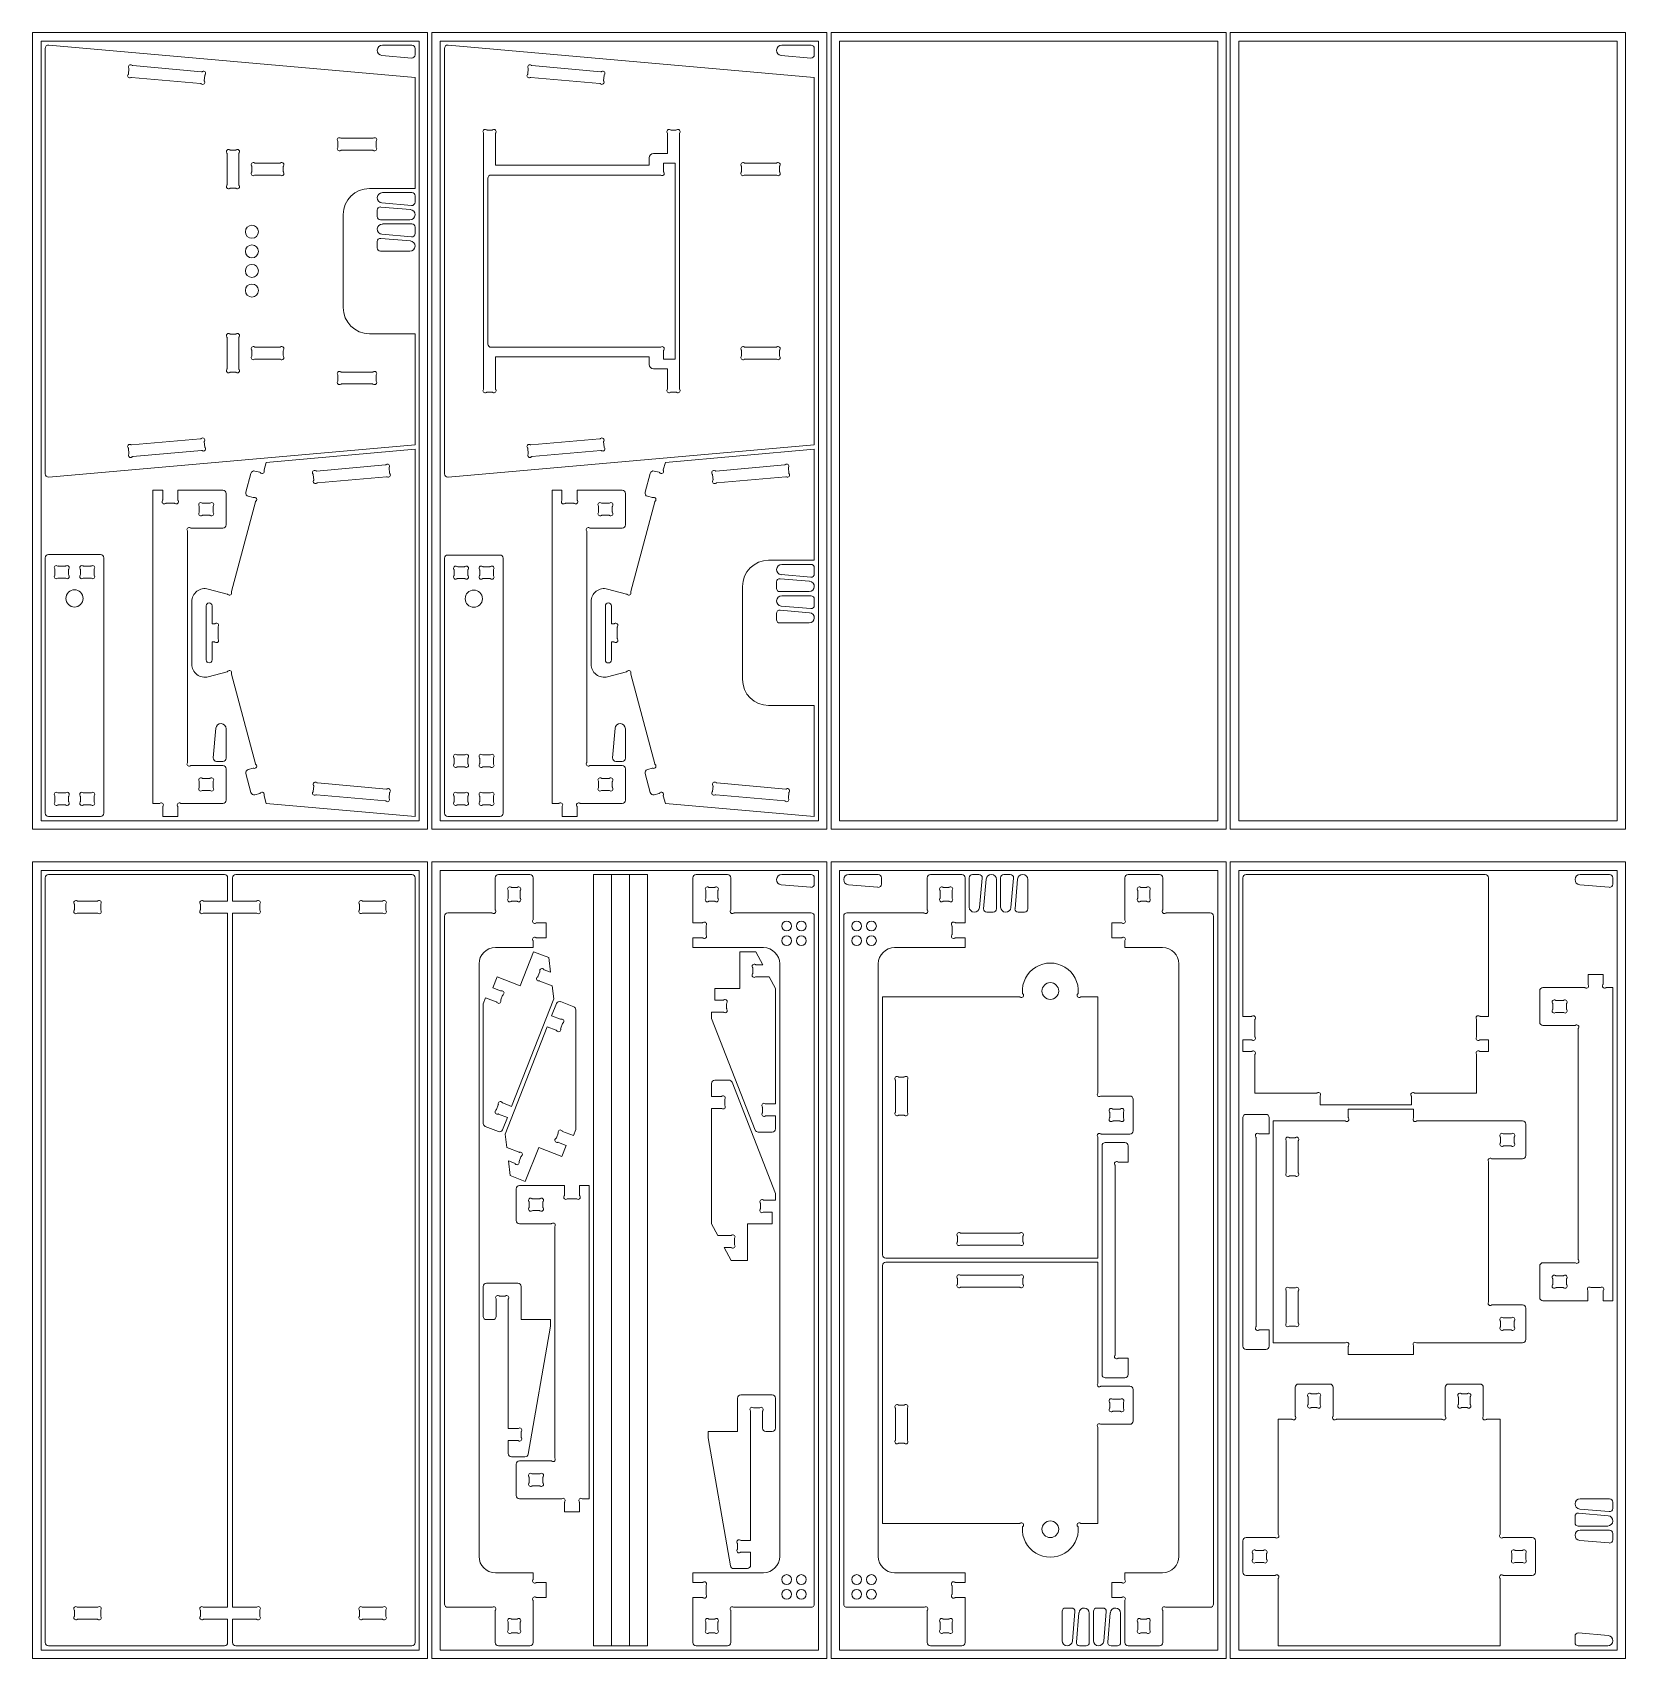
# Model space of a CAD drawing. Header units: millimetres. Extents: x 252 to 2692, y 303 to 2793.
import ezdxf

# ---------------------------------------------------------------- set-up
doc = ezdxf.new("R2010")
doc.units = ezdxf.units.MM

msp = doc.modelspace()

# ---------------------------------------------------------------- linework, layer by layer
at = {"color": 7, "linetype": 'Continuous', "lineweight": 15}
for p, q in [((251.9, 2793.4), (251.9, 1573.4)), ((857.1, 2793.4), (251.9, 2793.4)), ((857.1, 1573.4), (857.1, 2793.4)), ((863.5, 2793.4), (863.5, 1573.4)), ((1468.7, 2793.4), (863.5, 2793.4)), ((1468.7, 1573.4), (1468.7, 2793.4)), ((1475.1, 2793.4), (1475.1, 1573.4)), ((2080.3, 2793.4), (1475.1, 2793.4)), ((2080.3, 1573.4), (2080.3, 2793.4)), ((2086.6, 2793.4), (2086.6, 1573.4)), ((2691.9, 2793.4), (2086.6, 2793.4)), ((2691.9, 1573.4), (2691.9, 2793.4)), ((844.1, 2780.4), (264.9, 2780.4)), ((264.9, 2780.4), (264.9, 1586.4)), ((271.2, 2117.5), (271.2, 2769.1)), ((276.7, 2774.1), (837.8, 2724.6)), ((832.8, 2774.1), (787.8, 2774.1)), ((837.8, 2759.3), (837.8, 2769.1)), ((844.1, 1586.4), (844.1, 2780.4)), ((1455.7, 2780.4), (876.5, 2780.4)), ((876.5, 2780.4), (876.5, 1586.4)), ((882.8, 2769.1), (882.8, 2117.5)), ((1449.4, 2724.6), (888.3, 2774.1)), ((1444.4, 2774.1), (1399.4, 2774.1)), ((1449.4, 2759.3), (1449.4, 2769.1)), ((1455.7, 1586.4), (1455.7, 2780.4)), ((2067.3, 2780.4), (1488.1, 2780.4)), ((1488.1, 2780.4), (1488.1, 1586.4)), ((2067.3, 1586.4), (2067.3, 2780.4)), ((2678.9, 2780.4), (2099.6, 2780.4)), ((2099.6, 2780.4), (2099.6, 1586.4)), ((2678.9, 1586.4), (2678.9, 2780.4)), ((405.3, 2742.8), (510.9, 2733.4)), ((787.1, 2758.3), (832.3, 2754.4)), ((1016.9, 2742.8), (1122.5, 2733.4)), ((1398.7, 2758.3), (1443.9, 2754.4)), ((398.9, 2730.4), (399.6, 2738)), ((509.3, 2715.3), (403.7, 2724.6)), ((515.7, 2727.7), (515, 2720.1)), ((837.8, 2724.6), (837.8, 2554.6)), ((1010.5, 2730.4), (1011.2, 2738)), ((1120.9, 2715.3), (1015.3, 2724.6)), ((1127.3, 2727.7), (1126.6, 2720.1)), ((1449.4, 2162.1), (1449.4, 2724.6)), ((948.1, 2644.1), (955.7, 2644.1)), ((1229.9, 2644.1), (1237.5, 2644.1)), ((719.7, 2618.5), (719.7, 2626.1)), ((725, 2631.4), (772.8, 2631.4)), ((778.1, 2626.1), (778.1, 2618.5)), ((942.8, 2247.9), (942.8, 2638.8)), ((961, 2590.1), (961, 2638.8)), ((1224.6, 2608.1), (1224.6, 2638.8)), ((1242.8, 2247.9), (1242.8, 2638.8)), ((549.8, 2560.3), (549.8, 2608.1)), ((555.1, 2613.4), (562.7, 2613.4)), ((568, 2608.1), (568, 2560.3)), ((593.1, 2593.3), (630.7, 2593.3)), ((772.8, 2613.2), (725, 2613.2)), ((961, 2590.1), (1196.6, 2590.1)), ((1196.6, 2590.1), (1196.6, 2601.7)), ((1203, 2608.1), (1224.6, 2608.1)), ((1236.5, 2593.2), (1218.5, 2593.2)), ((1218.5, 2593.2), (1218.5, 2580.5)), ((1236.5, 2293.4), (1236.5, 2593.2)), ((1343.1, 2593.3), (1390.9, 2593.3)), ((587.8, 2580.4), (587.8, 2588)), ((630.7, 2575.1), (593.1, 2575.1)), ((636, 2588), (636, 2580.4)), ((949.2, 2316.4), (949.2, 2570.2)), ((1213.2, 2575.2), (954.2, 2575.2)), ((1337.8, 2580.4), (1337.8, 2588)), ((1390.9, 2575.1), (1343.1, 2575.1)), ((1396.2, 2588), (1396.2, 2580.4)), ((562.7, 2555), (555.1, 2555)), ((837.8, 2554.6), (767.8, 2554.6)), ((832.8, 2548.2), (787.8, 2548.2)), ((837.8, 2533.5), (837.8, 2543.2)), ((779.9, 2521.3), (779.9, 2511.5)), ((830.6, 2522.3), (785.3, 2526.2)), ((787.1, 2532.5), (832.3, 2528.5)), ((727.8, 2514.6), (727.8, 2372.1)), ((784.9, 2506.5), (829.9, 2506.5)), ((832.8, 2500.2), (787.8, 2500.2)), ((837.8, 2485.4), (837.8, 2495.2)), ((779.9, 2473.2), (779.9, 2463.5)), ((830.6, 2474.2), (785.3, 2478.2)), ((787.1, 2484.4), (832.3, 2480.5)), ((784.9, 2458.5), (829.9, 2458.5)), ((549.8, 2326.3), (549.8, 2278.5)), ((562.7, 2331.6), (555.1, 2331.6)), ((568, 2278.5), (568, 2326.3)), ((837.8, 2332.1), (767.8, 2332.1)), ((837.8, 2162.1), (837.8, 2332.1)), ((587.8, 2306.2), (587.8, 2298.6)), ((630.7, 2311.5), (593.1, 2311.5)), ((593.1, 2293.3), (630.7, 2293.3)), ((636, 2298.6), (636, 2306.2)), ((1213.2, 2311.4), (954.2, 2311.4)), ((961, 2296.6), (961, 2247.9)), ((961, 2296.6), (1196.6, 2296.6)), ((1196.6, 2296.6), (1196.6, 2284.9)), ((1218.5, 2293.4), (1218.5, 2306.1)), ((1236.5, 2293.4), (1218.5, 2293.4)), ((1337.8, 2306.2), (1337.8, 2298.6)), ((1390.9, 2311.5), (1343.1, 2311.5)), ((1343.1, 2293.3), (1390.9, 2293.3)), ((1396.2, 2298.6), (1396.2, 2306.2)), ((555.1, 2273.2), (562.7, 2273.2)), ((719.7, 2268.1), (719.7, 2260.5)), ((772.8, 2273.4), (725, 2273.4)), ((778.1, 2260.5), (778.1, 2268.1)), ((1203, 2278.6), (1224.6, 2278.6)), ((1224.6, 2278.6), (1224.6, 2247.9)), ((725, 2255.2), (772.8, 2255.2)), ((948.1, 2242.6), (955.7, 2242.6)), ((1229.9, 2242.6), (1237.5, 2242.6)), ((509.3, 2171.3), (403.7, 2162)), ((515.7, 2158.9), (515, 2166.5)), ((1120.9, 2171.3), (1015.3, 2162)), ((1127.3, 2158.9), (1126.6, 2166.5)), ((276.7, 2112.6), (837.8, 2162.1)), ((398.9, 2156.3), (399.6, 2148.7)), ((405.3, 2143.9), (510.9, 2153.2)), ((837.8, 2155.3), (609.6, 2135.1)), ((837.8, 2155.3), (837.8, 1592.8)), ((1449.4, 2162.1), (888.3, 2112.6)), ((1010.5, 2156.3), (1011.2, 2148.7)), ((1016.9, 2143.9), (1122.5, 2153.2)), ((1449.4, 2155.3), (1221.2, 2135.1)), ((1449.4, 1985.3), (1449.4, 2155.3)), ((578.7, 2089.3), (586.5, 2118.3)), ((592.6, 2121.9), (600, 2119.9)), ((609.6, 2135.1), (606.5, 2123.6)), ((686.8, 2121.9), (792.4, 2131.3)), ((798.1, 2126.5), (798.8, 2118.9)), ((1190.3, 2089.3), (1198.1, 2118.3)), ((1204.2, 2121.9), (1211.6, 2119.9)), ((1218.1, 2123.6), (1221.2, 2135.1)), ((1298.3, 2121.9), (1404, 2131.3)), ((1409.7, 2126.5), (1410.4, 2118.9)), ((436.4, 2092.5), (436.4, 1612.8)), ((451.3, 2092.5), (436.4, 2092.5)), ((451.3, 2077.8), (451.3, 2092.5)), ((474.5, 2092.5), (474.5, 2077.8)), ((543.4, 2092.5), (474.5, 2092.5)), ((682.6, 2108.6), (682, 2116.2)), ((794, 2113.1), (688.4, 2103.8)), ((1048, 2092.5), (1048, 1612.8)), ((1062.9, 2092.5), (1048, 2092.5)), ((1062.9, 2077.8), (1062.9, 2092.5)), ((1086.1, 2092.5), (1086.1, 2077.8)), ((1155, 2092.5), (1086.1, 2092.5)), ((1294.2, 2108.6), (1293.5, 2116.2)), ((1405.6, 2113.1), (1299.9, 2103.8)), ((469.2, 2072.5), (456.6, 2072.5)), ((507.4, 2067.2), (507.4, 2059.6)), ((523.1, 2072.5), (512.7, 2072.5)), ((528.4, 2059.6), (528.4, 2067.2)), ((548.4, 2039.3), (548.4, 2087.5)), ((593.4, 2074.8), (556.6, 1937.2)), ((582.2, 2083.2), (589.7, 2081.2)), ((1080.8, 2072.5), (1068.2, 2072.5)), ((1119, 2067.2), (1119, 2059.6)), ((1134.7, 2072.5), (1124.3, 2072.5)), ((1140, 2059.6), (1140, 2067.2)), ((1160, 2039.3), (1160, 2087.5)), ((1205, 2074.8), (1168.2, 1937.2)), ((1193.8, 2083.2), (1201.3, 2081.2)), ((512.7, 2054.3), (523.1, 2054.3)), ((1124.3, 2054.3), (1134.7, 2054.3)), ((489.4, 1676.3), (489.4, 2029)), ((494.7, 2034.3), (543.4, 2034.3)), ((1101, 1676.3), (1101, 2029)), ((1106.3, 2034.3), (1155, 2034.3)), ((276.2, 1994.1), (356.2, 1994.1)), ((887.8, 1993.3), (967.8, 1993.3)), ((271.2, 1989.1), (271.2, 1597.8)), ((286.2, 1970.9), (286.2, 1963.2)), ((301.9, 1976.2), (291.5, 1976.2)), ((307.2, 1963.2), (307.2, 1970.9)), ((325.2, 1963.2), (325.2, 1970.9)), ((330.5, 1976.2), (340.9, 1976.2)), ((346.2, 1970.9), (346.2, 1963.2)), ((361.2, 1989.1), (361.2, 1597.8)), ((882.8, 1988.3), (882.8, 1597.8)), ((897.8, 1970.1), (897.8, 1962.4)), ((913.5, 1975.4), (903.1, 1975.4)), ((918.8, 1962.4), (918.8, 1970.1)), ((936.8, 1962.4), (936.8, 1970.1)), ((942.1, 1975.4), (952.5, 1975.4)), ((957.8, 1970.1), (957.8, 1962.4)), ((972.8, 1988.3), (972.8, 1597.8)), ((1379.4, 1985.3), (1449.4, 1985.3)), ((1444.4, 1978.9), (1399.4, 1978.9)), ((1449.4, 1964.2), (1449.4, 1973.9)), ((291.5, 1958), (301.9, 1958)), ((340.9, 1958), (330.5, 1958)), ((903.1, 1957.2), (913.5, 1957.2)), ((952.5, 1957.2), (942.1, 1957.2)), ((1339.4, 1945.3), (1339.4, 1802.8)), ((1391.5, 1952), (1391.5, 1942.2)), ((1442.2, 1953), (1396.9, 1956.9)), ((1398.7, 1963.2), (1443.9, 1959.2)), ((495.8, 1826.1), (495.8, 1921.9)), ((550.1, 1933.4), (520.9, 1941.2)), ((1107.4, 1826.1), (1107.4, 1921.9)), ((1161.7, 1933.4), (1132.5, 1941.2)), ((1396.5, 1937.2), (1441.5, 1937.2)), ((1444.4, 1930.9), (1399.4, 1930.9)), ((1449.4, 1916.1), (1449.4, 1925.9)), ((517.9, 1915.5), (517.9, 1832.6)), ((526.9, 1915.5), (526.9, 1887.9)), ((1129.4, 1915.4), (1129.4, 1832.6)), ((1138.5, 1915.4), (1138.5, 1887.9)), ((1391.5, 1903.9), (1391.5, 1894.2)), ((1442.2, 1904.9), (1396.9, 1908.9)), ((1398.7, 1915.1), (1443.9, 1911.2)), ((526.9, 1887.9), (530.7, 1887.9)), ((536, 1865.4), (536, 1882.6)), ((1138.5, 1887.9), (1142.3, 1887.9)), ((1147.6, 1865.4), (1147.6, 1882.6)), ((1396.5, 1889.2), (1441.5, 1889.2)), ((526.9, 1832.6), (526.9, 1860.1)), ((526.9, 1860.1), (530.7, 1860.1)), ((1138.5, 1832.6), (1138.5, 1860.1)), ((1138.5, 1860.1), (1142.3, 1860.1)), ((550.1, 1814.6), (520.9, 1806.8)), ((593.4, 1673.3), (556.6, 1810.9)), ((1161.7, 1814.6), (1132.5, 1806.8)), ((1205, 1673.3), (1168.2, 1810.9)), ((1379.4, 1762.8), (1449.4, 1762.8)), ((1449.4, 1762.8), (1449.4, 1592.8)), ((532.7, 1728), (528.7, 1682.8)), ((548.4, 1682.3), (548.4, 1727.3)), ((1144.3, 1728), (1140.3, 1682.8)), ((1160, 1682.3), (1160, 1727.3)), ((543.4, 1671), (494.7, 1671)), ((533.7, 1677.3), (543.4, 1677.3)), ((897.8, 1681.8), (897.8, 1674.2)), ((913.5, 1687.1), (903.1, 1687.1)), ((903.1, 1668.9), (913.5, 1668.9)), ((918.8, 1674.2), (918.8, 1681.8)), ((936.8, 1674.2), (936.8, 1681.8)), ((942.1, 1687.1), (952.5, 1687.1)), ((952.5, 1668.9), (942.1, 1668.9)), ((957.8, 1681.8), (957.8, 1674.2)), ((1155, 1671), (1106.3, 1671)), ((1145.3, 1677.3), (1155, 1677.3)), ((507.4, 1645.7), (507.4, 1638.1)), ((523.1, 1651), (512.7, 1651)), ((528.4, 1638.1), (528.4, 1645.7)), ((548.4, 1617.8), (548.4, 1666)), ((578.7, 1658.7), (586.5, 1629.7)), ((582.2, 1664.8), (589.7, 1666.8)), ((794, 1634.9), (688.4, 1644.2)), ((1119, 1645.7), (1119, 1638.1)), ((1134.7, 1651), (1124.3, 1651)), ((1140, 1638.1), (1140, 1645.7)), ((1160, 1617.8), (1160, 1666)), ((1190.3, 1658.7), (1198.1, 1629.7)), ((1193.8, 1664.8), (1201.3, 1666.8)), ((1405.6, 1634.9), (1299.9, 1644.2)), ((286.2, 1623.6), (286.2, 1616)), ((301.9, 1628.9), (291.5, 1628.9)), ((307.2, 1616), (307.2, 1623.6)), ((325.2, 1616), (325.2, 1623.6)), ((330.5, 1628.9), (340.9, 1628.9)), ((346.2, 1623.6), (346.2, 1616)), ((512.7, 1632.8), (523.1, 1632.8)), ((592.6, 1626.2), (600, 1628.2)), ((609.6, 1612.9), (606.5, 1624.4)), ((682.6, 1639.4), (682, 1631.8)), ((686.8, 1626.1), (792.4, 1616.8)), ((798.1, 1621.6), (798.8, 1629.2)), ((897.8, 1623.6), (897.8, 1616)), ((913.5, 1628.9), (903.1, 1628.9)), ((918.8, 1616), (918.8, 1623.6)), ((936.8, 1616), (936.8, 1623.6)), ((942.1, 1628.9), (952.5, 1628.9)), ((957.8, 1623.6), (957.8, 1616)), ((1124.3, 1632.8), (1134.7, 1632.8)), ((1204.2, 1626.2), (1211.6, 1628.2)), ((1218.1, 1624.4), (1221.2, 1612.9)), ((1294.2, 1639.4), (1293.5, 1631.8)), ((1298.3, 1626.1), (1404, 1616.8)), ((1409.7, 1621.6), (1410.4, 1629.2)), ((291.5, 1610.7), (301.9, 1610.7)), ((340.9, 1610.7), (330.5, 1610.7)), ((436.4, 1612.8), (446.1, 1612.8)), ((451.4, 1607.5), (451.4, 1592.8)), ((474.4, 1592.8), (474.4, 1607.5)), ((479.7, 1612.8), (543.4, 1612.8)), ((837.8, 1592.8), (609.6, 1612.9)), ((903.1, 1610.7), (913.5, 1610.7)), ((952.5, 1610.7), (942.1, 1610.7)), ((1048, 1612.8), (1057.7, 1612.8)), ((1063, 1607.5), (1063, 1592.8)), ((1086, 1592.8), (1086, 1607.5)), ((1091.3, 1612.8), (1155, 1612.8)), ((1449.4, 1592.8), (1221.2, 1612.9)), ((251.9, 1573.4), (857.1, 1573.4)), ((264.9, 1586.4), (844.1, 1586.4)), ((356.2, 1592.8), (276.2, 1592.8)), ((451.4, 1592.8), (474.4, 1592.8)), ((863.5, 1573.4), (1468.7, 1573.4)), ((876.5, 1586.4), (1455.7, 1586.4)), ((967.8, 1592.8), (887.8, 1592.8)), ((1063, 1592.8), (1086, 1592.8)), ((1475.1, 1573.4), (2080.3, 1573.4)), ((1488.1, 1586.4), (2067.3, 1586.4)), ((2086.6, 1573.4), (2691.9, 1573.4)), ((2099.6, 1586.4), (2678.9, 1586.4)), ((251.9, 1523.4), (251.9, 303.4)), ((857.1, 1523.4), (251.9, 1523.4)), ((857.1, 303.4), (857.1, 1523.4)), ((1468.7, 1523.4), (863.5, 1523.4)), ((863.5, 1523.4), (863.5, 303.4)), ((1468.7, 303.4), (1468.7, 1523.4)), ((1475.1, 1523.4), (1475.1, 303.4)), ((2080.3, 1523.4), (1475.1, 1523.4)), ((2080.3, 303.4), (2080.3, 1523.4)), ((2086.6, 1523.4), (2086.6, 303.4)), ((2691.9, 1523.4), (2086.6, 1523.4)), ((2691.9, 303.4), (2691.9, 1523.4)), ((844.1, 1510.4), (264.9, 1510.4)), ((264.9, 1510.4), (264.9, 316.4)), ((271.2, 1499.1), (271.2, 327.8)), ((276.2, 1504.1), (545.8, 1504.1)), ((550.8, 1499.1), (550.8, 1463.2)), ((558.2, 1499.1), (558.2, 1463.2)), ((832.8, 1504.1), (563.2, 1504.1)), ((837.8, 1499.1), (837.8, 327.8)), ((844.1, 316.4), (844.1, 1510.4)), ((1455.7, 1510.4), (876.5, 1510.4)), ((876.5, 1510.4), (876.5, 316.4)), ((960.6, 1450.4), (960.6, 1499.1)), ((965.6, 1504.1), (1013.8, 1504.1)), ((1018.8, 1499.1), (1018.8, 1435.4)), ((1111.1, 1504.1), (1111.1, 322.8)), ((1138.7, 1504.1), (1111.1, 1504.1)), ((1138.7, 322.8), (1138.7, 1504.1)), ((1166.3, 1504.1), (1138.7, 1504.1)), ((1166.3, 1504.1), (1166.3, 322.8)), ((1193.9, 1504.1), (1166.3, 1504.1)), ((1193.9, 322.8), (1193.9, 1504.1)), ((1263.4, 1499.1), (1263.4, 1430.2)), ((1316.6, 1504.1), (1268.4, 1504.1)), ((1321.6, 1450.4), (1321.6, 1499.1)), ((1444.4, 1504.1), (1399.4, 1504.1)), ((1449.4, 1489.3), (1449.4, 1499.1)), ((1455.7, 316.4), (1455.7, 1510.4)), ((2067.3, 1510.4), (1488.1, 1510.4)), ((1488.1, 1510.4), (1488.1, 316.4)), ((1547.3, 1504.1), (1502.3, 1504.1)), ((1552.3, 1489.3), (1552.3, 1499.1)), ((1622.2, 1450.4), (1622.2, 1499.1)), ((1627.2, 1504.1), (1675.4, 1504.1)), ((1680.4, 1499.1), (1680.4, 1430.2)), ((1686.8, 1499.1), (1686.8, 1454.1)), ((1701.5, 1504.1), (1691.8, 1504.1)), ((1702.5, 1453.4), (1706.5, 1498.6)), ((1712.7, 1496.9), (1708.7, 1451.6)), ((1728.4, 1451.2), (1728.4, 1496.2)), ((1734.8, 1499.1), (1734.8, 1454.1)), ((1749.5, 1504.1), (1739.8, 1504.1)), ((1750.5, 1453.4), (1754.5, 1498.6)), ((1760.7, 1496.9), (1756.8, 1451.6)), ((1776.5, 1451.2), (1776.5, 1496.2)), ((1924.9, 1499.1), (1924.9, 1435.4)), ((1978.1, 1504.1), (1929.9, 1504.1)), ((1983.1, 1450.4), (1983.1, 1499.1)), ((2067.3, 316.4), (2067.3, 1510.4)), ((2678.9, 1510.4), (2099.6, 1510.4)), ((2099.6, 1510.4), (2099.6, 316.4)), ((2106, 1286.8), (2106, 1499.1)), ((2111, 1504.1), (2477, 1504.1)), ((2482, 1499.1), (2482, 1286.8)), ((2667.5, 1504.1), (2622.5, 1504.1)), ((2672.5, 1489.3), (2672.5, 1499.1)), ((2678.9, 316.4), (2678.9, 1510.4)), ((980.6, 1468.4), (980.6, 1478.8)), ((985.9, 1484.1), (993.5, 1484.1)), ((998.8, 1478.8), (998.8, 1468.4)), ((1283.4, 1478.8), (1283.4, 1468.4)), ((1296.3, 1484.1), (1288.6, 1484.1)), ((1301.6, 1468.4), (1301.6, 1478.8)), ((1398.7, 1488.3), (1443.9, 1484.4)), ((1501.6, 1488.3), (1546.9, 1484.4)), ((1642.2, 1468.4), (1642.2, 1478.8)), ((1647.5, 1484.1), (1655.1, 1484.1)), ((1660.4, 1478.8), (1660.4, 1468.4)), ((1944.9, 1478.8), (1944.9, 1468.4)), ((1957.9, 1484.1), (1950.2, 1484.1)), ((1963.1, 1468.4), (1963.1, 1478.8)), ((2621.8, 1488.3), (2667.1, 1484.4)), ((316.1, 1450.3), (316.1, 1457.9)), ((321.4, 1463.2), (351, 1463.2)), ((351, 1445), (321.4, 1445)), ((356.3, 1457.9), (356.3, 1450.3)), ((509.1, 1457.9), (509.1, 1450.3)), ((550.8, 1463.2), (514.4, 1463.2)), ((514.4, 1445), (550.8, 1445)), ((550.8, 381.9), (550.8, 1445)), ((558.2, 1463.2), (594.6, 1463.2)), ((594.6, 1445), (558.2, 1445)), ((558.2, 381.9), (558.2, 1445)), ((599.9, 1457.9), (599.9, 1450.3)), ((752.7, 1457.9), (752.7, 1450.3)), ((787.6, 1463.2), (758, 1463.2)), ((758, 1445), (787.6, 1445)), ((792.9, 1450.3), (792.9, 1457.9)), ((887.8, 1445.1), (955.3, 1445.1)), ((993.5, 1463.1), (985.9, 1463.1)), ((1288.6, 1463.1), (1296.3, 1463.1)), ((1444.4, 1445.1), (1326.8, 1445.1)), ((1499.4, 1445.1), (1616.9, 1445.1)), ((1655.1, 1463.1), (1647.5, 1463.1)), ((1713.7, 1446.2), (1723.4, 1446.2)), ((1761.7, 1446.2), (1771.5, 1446.2)), ((1950.2, 1463.1), (1957.9, 1463.1)), ((2055.9, 1445.1), (1988.4, 1445.1)), ((882.8, 1440.1), (882.8, 386.8)), ((1024.1, 1430.1), (1038.8, 1430.1)), ((1038.8, 1430.1), (1038.8, 1407.1)), ((1263.4, 1430.2), (1278.2, 1430.2)), ((1283.5, 1424.9), (1283.5, 1412.3)), ((1449.4, 386.8), (1449.4, 1440.1)), ((1494.4, 1440.1), (1494.4, 386.8)), ((1660.3, 1424.9), (1660.3, 1412.3)), ((1680.4, 1430.2), (1665.6, 1430.2)), ((1904.9, 1430.1), (1904.9, 1407.1)), ((1919.7, 1430.1), (1904.9, 1430.1)), ((2060.9, 386.8), (2060.9, 1440.1)), ((1018.8, 1401.8), (1018.8, 1392.1)), ((1038.8, 1407.1), (1024.1, 1407.1)), ((1263.4, 1407), (1263.4, 1392.1)), ((1278.2, 1407), (1263.4, 1407)), ((1665.6, 1407), (1680.4, 1407)), ((1680.4, 1407), (1680.4, 1392.1)), ((1904.9, 1407.1), (1919.7, 1407.1)), ((1924.9, 1401.8), (1924.9, 1392.1)), ((1018.8, 1392.1), (960.8, 1392.1)), ((999, 1333.4), (1019.5, 1385.7)), ((1019.5, 1385.7), (1042.7, 1376.7)), ((1042.7, 1376.7), (1045.3, 1354.2)), ((1263.4, 1392.1), (1371.4, 1392.1)), ((1335.1, 1329.5), (1335.1, 1385.7)), ((1335.1, 1385.7), (1360, 1385.7)), ((1360, 1385.7), (1370.7, 1365.7)), ((1680.4, 1392.1), (1572.4, 1392.1)), ((1924.9, 1392.1), (1982.9, 1392.1)), ((935.8, 459.8), (935.8, 1367.1)), ((957.1, 1330.4), (963.6, 1347.2)), ((963.6, 1347.2), (999, 1333.4)), ((1028.9, 1354.9), (1026.1, 1347.8)), ((1045.3, 1354.2), (1035.8, 1357.9)), ((1355.1, 1360.4), (1355.1, 1352.8)), ((1370.7, 1365.7), (1360.4, 1365.7)), ((1360.4, 1347.5), (1380.4, 1347.5)), ((1380.4, 1347.5), (1390, 1329.5)), ((1396.4, 1367.1), (1396.4, 459.8)), ((1547.4, 459.8), (1547.4, 1367.1)), ((2007.9, 1367.1), (2007.9, 459.8)), ((2634.5, 1351), (2634.5, 1336.3)), ((2657.5, 1351), (2634.5, 1351)), ((2657.5, 1336.3), (2657.5, 1351)), ((968.9, 1325.8), (957.1, 1330.4)), ((1029.1, 1340.9), (1047.8, 1333.7)), ((1047.8, 1333.7), (1050.2, 1313.4)), ((1297.1, 1311.5), (1297.1, 1329.5)), ((1297.1, 1329.5), (1335.1, 1329.5)), ((1390, 1329.5), (1390, 1152.7)), ((2560.5, 1326), (2560.5, 1277.8)), ((2629.2, 1331), (2565.5, 1331)), ((2672.5, 1331), (2662.8, 1331)), ((2672.5, 851.3), (2672.5, 1331)), ((942.2, 1306), (945.8, 1315.3)), ((942.2, 1122.8), (942.2, 1306)), ((945.8, 1315.3), (962.3, 1308.9)), ((969.2, 1311.9), (971.9, 1319)), ((1050.2, 1313.4), (985.8, 1148.7)), ((1047, 1287.8), (1054.3, 1306.4)), ((1060.7, 1309.3), (1080.8, 1301.4)), ((1084, 1296.8), (1084, 1113.6)), ((1309.8, 1311.5), (1297.1, 1311.5)), ((1315.1, 1298.6), (1315.1, 1306.2)), ((1763.8, 1316.6), (1553.8, 1316.6)), ((1553.8, 1316.6), (1553.8, 921.6)), ((1883.8, 1316.6), (1858.1, 1316.6)), ((1883.8, 1170.1), (1883.8, 1316.6)), ((2580.5, 1305.7), (2580.5, 1298.1)), ((2596.2, 1311), (2585.8, 1311)), ((2601.5, 1298.1), (2601.5, 1305.7)), ((976, 1106.2), (1040.4, 1270.9)), ((1040.4, 1270.9), (1054.1, 1265.5)), ((1060.7, 1282.5), (1047, 1287.8)), ((1060.9, 1268.5), (1063.7, 1275.6)), ((1292.1, 1283.3), (1292.1, 1293.3)), ((1292.1, 1293.3), (1309.8, 1293.3)), ((1358.8, 1112.7), (1292.1, 1283.3)), ((2118.8, 1286.8), (2106, 1286.8)), ((2124.1, 1256.2), (2124.1, 1281.6)), ((2463.9, 1281.6), (2463.9, 1256.2)), ((2482, 1286.8), (2469.2, 1286.8)), ((2565.5, 1272.8), (2614.2, 1272.8)), ((2585.8, 1292.8), (2596.2, 1292.8)), ((2106, 1232.9), (2106, 1250.9)), ((2106, 1250.9), (2118.8, 1250.9)), ((2469.2, 1250.9), (2482, 1250.9)), ((2482, 1250.9), (2482, 1232.9)), ((2619.5, 1267.5), (2619.5, 914.8)), ((2118.8, 1232.9), (2106, 1232.9)), ((2124.1, 1169.1), (2124.1, 1227.6)), ((2463.9, 1227.6), (2463.9, 1169.1)), ((2482, 1232.9), (2469.2, 1232.9)), ((1292.1, 1164.1), (1292.1, 1184.1)), ((1297.1, 1189.1), (1318.7, 1189.1)), ((1323.4, 1185.9), (1390, 1015.3)), ((1573.8, 1188.6), (1573.8, 1140.8)), ((1586.7, 1193.9), (1579, 1193.9)), ((1592, 1140.8), (1592, 1188.6)), ((965.3, 1151.1), (962.5, 1144)), ((985.8, 1148.7), (972.1, 1154.1)), ((1306.8, 1164.1), (1292.1, 1164.1)), ((1292.1, 969.1), (1292.1, 1145.9)), ((1292.1, 1145.9), (1306.8, 1145.9)), ((1312.1, 1151.2), (1312.1, 1158.8)), ((1370, 1147.4), (1370, 1139.8)), ((1390, 1152.7), (1375.3, 1152.7)), ((1932.8, 1164.8), (1889, 1164.8)), ((1937.8, 1111.6), (1937.8, 1159.8)), ((2218.7, 1169.1), (2124.1, 1169.1)), ((2224, 1151.1), (2224, 1163.8)), ((2364, 1151.1), (2224, 1151.1)), ((2364, 1163.8), (2364, 1151.1)), ((2463.9, 1169.1), (2369.3, 1169.1)), ((965.5, 1137.1), (979.2, 1131.8)), ((979.2, 1131.8), (971.9, 1113.1)), ((1375.3, 1134.5), (1390, 1134.5)), ((1390, 1134.5), (1390, 1114.5)), ((1579, 1135.5), (1586.7, 1135.5)), ((1901.8, 1139.5), (1901.8, 1131.9)), ((1917.5, 1144.8), (1907, 1144.8)), ((1907, 1126.6), (1917.5, 1126.6)), ((1922.8, 1131.9), (1922.8, 1139.5)), ((2106, 1131.7), (2106, 781.7)), ((2141, 1136.7), (2111, 1136.7)), ((2146, 1106.7), (2146, 1131.7)), ((2262.1, 1126.7), (2152.3, 1126.7)), ((2152.3, 1126.7), (2152.3, 786.7)), ((2267.3, 1144.7), (2267.3, 1132)), ((2367.3, 1144.7), (2267.3, 1144.7)), ((2367.3, 1132), (2367.3, 1144.7)), ((2534.2, 1126.7), (2372.6, 1126.7)), ((2539.2, 1073.5), (2539.2, 1121.7)), ((965.5, 1110.3), (945.3, 1118.2)), ((978.4, 1085.9), (976, 1106.2)), ((1057, 1107.7), (1054.3, 1100.6)), ((1080.4, 1104.3), (1063.9, 1110.7)), ((1084, 1113.6), (1080.4, 1104.3)), ((1385, 1109.5), (1363.4, 1109.5)), ((1883.8, 916.6), (1883.8, 1101.3)), ((1889, 1106.6), (1932.8, 1106.6)), ((2126, 812), (2126, 1101.4)), ((2131.3, 1106.7), (2146, 1106.7)), ((2172.3, 1095.6), (2172.3, 1047.8)), ((2185.3, 1100.9), (2177.6, 1100.9)), ((2190.5, 1047.8), (2190.5, 1095.6)), ((2500.3, 1101.4), (2500.3, 1093.8)), ((2516.1, 1106.7), (2505.6, 1106.7)), ((2521.3, 1093.8), (2521.3, 1101.4)), ((997.1, 1078.6), (978.4, 1085.9)), ((997.3, 1064.7), (1000.1, 1071.8)), ((1027.2, 1086.2), (1006.7, 1033.9)), ((1062.6, 1072.4), (1027.2, 1086.2)), ((1057.3, 1093.8), (1069.1, 1089.1)), ((1069.1, 1089.1), (1062.6, 1072.4)), ((1890.1, 1088.4), (1890.1, 738.4)), ((1925.1, 1093.4), (1895.1, 1093.4)), ((1930.1, 1063.4), (1930.1, 1088.4)), ((2505.6, 1088.5), (2516.1, 1088.5)), ((983.5, 1042.9), (980.9, 1065.4)), ((980.9, 1065.4), (990.4, 1061.7)), ((1910.1, 768.7), (1910.1, 1058.1)), ((1915.4, 1063.4), (1930.1, 1063.4)), ((2482.3, 850.2), (2482.3, 1063.2)), ((2487.6, 1068.5), (2534.2, 1068.5)), ((1006.7, 1033.9), (983.5, 1042.9)), ((992.7, 974.3), (992.7, 1022.5)), ((997.7, 1027.5), (1066.6, 1027.5)), ((1066.6, 1027.5), (1066.6, 1012.8)), ((1089.8, 1012.8), (1089.8, 1027.5)), ((1089.8, 1027.5), (1104.7, 1027.5)), ((1104.7, 1027.5), (1104.7, 547.8)), ((2177.6, 1042.5), (2185.3, 1042.5)), ((1012.7, 994.6), (1012.7, 1002.2)), ((1018, 1007.5), (1028.4, 1007.5)), ((1033.7, 1002.2), (1033.7, 994.6)), ((1071.9, 1007.5), (1084.5, 1007.5)), ((1367, 1000), (1367, 992.4)), ((1390, 1005.3), (1372.3, 1005.3)), ((1390, 1015.3), (1390, 1005.3)), ((1028.4, 989.3), (1018, 989.3)), ((1372.3, 987.1), (1385, 987.1)), ((1385, 987.1), (1385, 969.1)), ((1046.4, 969.3), (997.7, 969.3)), ((1051.7, 611.3), (1051.7, 964)), ((1301.7, 951.1), (1292.1, 969.1)), ((1321.7, 951.1), (1301.7, 951.1)), ((1385, 969.1), (1347, 969.1)), ((1347, 969.1), (1347, 912.9)), ((1668.7, 949.5), (1668.7, 941.9)), ((1763.6, 954.8), (1673.9, 954.8)), ((1768.9, 941.9), (1768.9, 949.5)), ((1322.1, 912.9), (1311.4, 932.9)), ((1311.4, 932.9), (1321.7, 932.9)), ((1327, 938.2), (1327, 945.8)), ((1673.9, 936.6), (1763.6, 936.6)), ((1347, 912.9), (1322.1, 912.9)), ((1553.8, 510.3), (1553.8, 905.3)), ((1558.8, 916.6), (1883.8, 916.6)), ((1558.8, 910.3), (1883.8, 910.3)), ((1883.8, 910.3), (1883.8, 725.5)), ((2560.5, 904.5), (2560.5, 856.3)), ((2614.2, 909.5), (2565.5, 909.5)), ((942.2, 873.3), (942.2, 827.3)), ((995.4, 878.3), (947.2, 878.3)), ((1000.4, 822.3), (1000.4, 873.3)), ((1668.7, 877.3), (1668.7, 885)), ((1673.9, 890.3), (1763.6, 890.3)), ((1763.6, 872.1), (1673.9, 872.1)), ((1768.9, 885), (1768.9, 877.3)), ((2580.5, 884.2), (2580.5, 876.6)), ((2596.2, 889.5), (2585.8, 889.5)), ((2601.5, 876.6), (2601.5, 884.2)), ((962.2, 827.3), (962.2, 853)), ((967.5, 858.3), (975.1, 858.3)), ((980.4, 853), (980.4, 655.5)), ((2172.3, 817.8), (2172.3, 865.6)), ((2177.6, 870.9), (2185.3, 870.9)), ((2190.5, 865.6), (2190.5, 817.8)), ((2565.5, 851.3), (2634.4, 851.3)), ((2585.8, 871.3), (2596.2, 871.3)), ((2634.4, 851.3), (2634.4, 866)), ((2639.7, 871.3), (2652.3, 871.3)), ((2657.6, 866), (2657.6, 851.3)), ((2657.6, 851.3), (2672.5, 851.3)), ((947.2, 822.3), (957.2, 822.3)), ((1045.4, 822.3), (1000.4, 822.3)), ((1045.4, 812.3), (1045.4, 822.3)), ((2487.6, 844.9), (2534.2, 844.9)), ((2505.6, 824.9), (2516.1, 824.9)), ((2539.2, 839.9), (2539.2, 791.7)), ((1011.1, 616.5), (1045.4, 812.3)), ((2131.3, 806.7), (2146, 806.7)), ((2146, 806.7), (2146, 781.7)), ((2185.3, 812.5), (2177.6, 812.5)), ((2500.3, 812), (2500.3, 819.6)), ((2516.1, 806.7), (2505.6, 806.7)), ((2521.3, 819.6), (2521.3, 812)), ((2141, 776.7), (2111, 776.7)), ((2262.1, 786.7), (2152.3, 786.7)), ((2267.3, 768.7), (2267.3, 781.4)), ((2367.3, 781.4), (2367.3, 768.7)), ((2534.2, 786.7), (2372.6, 786.7)), ((1915.4, 763.4), (1930.1, 763.4)), ((1930.1, 763.4), (1930.1, 738.4)), ((2367.3, 768.7), (2267.3, 768.7)), ((1925.1, 733.4), (1895.1, 733.4)), ((2190.9, 723.7), (2239.1, 723.7)), ((2469.1, 723.7), (2420.9, 723.7)), ((1331.8, 651.1), (1331.8, 702.1)), ((1336.8, 707.1), (1385, 707.1)), ((1390, 702.1), (1390, 656.1)), ((1889, 720.3), (1932.8, 720.3)), ((1907, 700.3), (1917.5, 700.3)), ((1937.8, 715.3), (1937.8, 667.1)), ((2185.9, 675), (2185.9, 718.7)), ((2205.9, 693), (2205.9, 703.4)), ((2211.2, 708.7), (2218.8, 708.7)), ((2224.1, 703.4), (2224.1, 693)), ((2244.1, 718.7), (2244.1, 675)), ((2415.9, 718.7), (2415.9, 675)), ((2435.9, 703.4), (2435.9, 693)), ((2448.8, 708.7), (2441.2, 708.7)), ((2454.1, 693), (2454.1, 703.4)), ((2474.1, 675), (2474.1, 718.7)), ((1351.8, 681.8), (1351.8, 484.3)), ((1364.7, 687.1), (1357.1, 687.1)), ((1370, 656.1), (1370, 681.8)), ((1573.8, 638.2), (1573.8, 686.1)), ((1579, 691.4), (1586.7, 691.4)), ((1592, 686.1), (1592, 638.2)), ((1901.8, 687.3), (1901.8, 695)), ((1917.5, 682.1), (1907, 682.1)), ((1922.8, 695), (1922.8, 687.3)), ((2218.8, 687.7), (2211.2, 687.7)), ((2441.2, 687.7), (2448.8, 687.7)), ((980.4, 655.5), (995.1, 655.5)), ((1000.4, 650.2), (1000.4, 642.6)), ((1286.8, 641.1), (1286.8, 651.1)), ((1286.8, 651.1), (1331.8, 651.1)), ((1385, 651.1), (1375, 651.1)), ((1883.8, 656.8), (1883.8, 510.3)), ((1932.8, 662.1), (1889, 662.1)), ((2160, 494.1), (2160, 669.7)), ((2160, 669.7), (2180.6, 669.7)), ((2249.4, 669.7), (2410.6, 669.7)), ((2500, 669.7), (2479.4, 669.7)), ((2500, 494.1), (2500, 669.7)), ((980.4, 637.3), (980.4, 617.3)), ((995.1, 637.3), (980.4, 637.3)), ((1321.1, 445.3), (1286.8, 641.1)), ((1586.7, 633), (1579, 633)), ((985.4, 612.3), (1006.2, 612.3)), ((992.7, 552.8), (992.7, 601)), ((997.7, 606), (1046.4, 606)), ((1012.7, 573.1), (1012.7, 580.7)), ((1018, 586), (1028.4, 586)), ((1033.7, 580.7), (1033.7, 573.1)), ((1028.4, 567.8), (1018, 567.8)), ((2667.5, 548), (2622.5, 548)), ((1061.4, 547.8), (997.7, 547.8)), ((1066.7, 527.8), (1066.7, 542.5)), ((1089.7, 527.8), (1066.7, 527.8)), ((1089.7, 542.5), (1089.7, 527.8)), ((1104.7, 547.8), (1095, 547.8)), ((2665.3, 522.1), (2620.1, 526)), ((2621.8, 532.3), (2667.1, 528.3)), ((2672.5, 533.3), (2672.5, 543)), ((1763.8, 510.3), (1553.8, 510.3)), ((1883.8, 510.3), (1858.1, 510.3)), ((2614.6, 521.1), (2614.6, 511.3)), ((2619.6, 506.3), (2664.6, 506.3)), ((2667.5, 500), (2622.5, 500)), ((1331.8, 479), (1331.8, 471.4)), ((1351.8, 484.3), (1337.1, 484.3)), ((2106, 435.6), (2106, 483.8)), ((2111, 488.8), (2154.7, 488.8)), ((2549, 488.8), (2505.3, 488.8)), ((2554, 435.6), (2554, 483.8)), ((2621.8, 484.2), (2667.1, 480.3)), ((2672.5, 485.2), (2672.5, 495)), ((1337.1, 466.1), (1351.8, 466.1)), ((1351.8, 466.1), (1351.8, 446.1)), ((2121, 455.9), (2121, 463.5)), ((2126.3, 468.8), (2136.7, 468.8)), ((2136.7, 450.6), (2126.3, 450.6)), ((2142, 463.5), (2142, 455.9)), ((2518, 463.5), (2518, 455.9)), ((2533.7, 468.8), (2523.3, 468.8)), ((2523.3, 450.6), (2533.7, 450.6)), ((2539, 455.9), (2539, 463.5)), ((1018.8, 434.8), (960.8, 434.8)), ((1018.8, 425.1), (1018.8, 434.8)), ((1263.4, 419.9), (1263.4, 434.8)), ((1263.4, 434.8), (1371.4, 434.8)), ((1346.8, 441.1), (1326, 441.1)), ((1680.4, 434.8), (1572.4, 434.8)), ((1680.4, 419.9), (1680.4, 434.8)), ((1924.9, 425.1), (1924.9, 434.8)), ((1924.9, 434.8), (1982.9, 434.8)), ((2154.7, 430.6), (2111, 430.6)), ((2160, 322.8), (2160, 425.3)), ((2500, 322.8), (2500, 425.3)), ((2505.3, 430.6), (2549, 430.6)), ((1038.8, 419.8), (1024.1, 419.8)), ((1038.8, 396.8), (1038.8, 419.8)), ((1278.2, 419.9), (1263.4, 419.9)), ((1283.5, 402), (1283.5, 414.6)), ((1660.3, 402), (1660.3, 414.6)), ((1665.6, 419.9), (1680.4, 419.9)), ((1904.9, 419.8), (1919.7, 419.8)), ((1904.9, 396.8), (1904.9, 419.8)), ((316.1, 376.6), (316.1, 369)), ((351, 381.9), (321.4, 381.9)), ((356.3, 369), (356.3, 376.6)), ((509.1, 369), (509.1, 376.6)), ((514.4, 381.9), (550.8, 381.9)), ((594.6, 381.9), (558.2, 381.9)), ((599.9, 369), (599.9, 376.6)), ((752.7, 369), (752.7, 376.6)), ((758, 381.9), (787.6, 381.9)), ((792.9, 376.6), (792.9, 369)), ((887.8, 381.8), (955.3, 381.8)), ((960.6, 376.5), (960.6, 327.8)), ((1018.8, 327.8), (1018.8, 391.5)), ((1024.1, 396.8), (1038.8, 396.8)), ((1263.4, 327.8), (1263.4, 396.7)), ((1263.4, 396.7), (1278.2, 396.7)), ((1321.6, 376.5), (1321.6, 327.8)), ((1444.4, 381.8), (1326.8, 381.8)), ((1499.4, 381.8), (1616.9, 381.8)), ((1622.2, 376.5), (1622.2, 327.8)), ((1680.4, 396.7), (1665.6, 396.7)), ((1680.4, 327.8), (1680.4, 396.7)), ((1828.9, 375.7), (1828.9, 330.7)), ((1843.6, 380.7), (1833.9, 380.7)), ((1844.6, 330), (1848.6, 375.2)), ((1876.9, 375.7), (1876.9, 330.7)), ((1891.6, 380.7), (1881.9, 380.7)), ((1892.7, 330), (1896.6, 375.2)), ((1919.7, 396.8), (1904.9, 396.8)), ((1924.9, 327.8), (1924.9, 391.5)), ((1983.1, 376.5), (1983.1, 327.8)), ((2055.9, 381.8), (1988.4, 381.8)), ((321.4, 363.7), (351, 363.7)), ((550.8, 363.7), (514.4, 363.7)), ((550.8, 327.8), (550.8, 363.7)), ((558.2, 363.7), (594.6, 363.7)), ((558.2, 327.8), (558.2, 363.7)), ((787.6, 363.7), (758, 363.7)), ((980.6, 358.5), (980.6, 348.1)), ((993.5, 363.8), (985.9, 363.8)), ((998.8, 348.1), (998.8, 358.5)), ((1283.4, 348.1), (1283.4, 358.5)), ((1288.6, 363.8), (1296.3, 363.8)), ((1301.6, 358.5), (1301.6, 348.1)), ((1642.2, 358.5), (1642.2, 348.1)), ((1655.1, 363.8), (1647.5, 363.8)), ((1660.4, 348.1), (1660.4, 358.5)), ((1854.8, 373.5), (1850.8, 328.2)), ((1870.6, 327.8), (1870.6, 372.8)), ((1902.8, 373.5), (1898.9, 328.2)), ((1918.6, 327.8), (1918.6, 372.8)), ((1944.9, 348.1), (1944.9, 358.5)), ((1950.2, 363.8), (1957.9, 363.8)), ((1963.1, 358.5), (1963.1, 348.1)), ((985.9, 342.8), (993.5, 342.8)), ((1296.3, 342.8), (1288.6, 342.8)), ((1647.5, 342.8), (1655.1, 342.8)), ((1957.9, 342.8), (1950.2, 342.8)), ((2614.6, 337.5), (2614.6, 327.8)), ((2665.3, 338.5), (2620.1, 342.5)), ((251.9, 303.4), (857.1, 303.4)), ((264.9, 316.4), (844.1, 316.4)), ((276.2, 322.8), (545.8, 322.8)), ((832.8, 322.8), (563.2, 322.8)), ((863.5, 303.4), (1468.7, 303.4)), ((876.5, 316.4), (1455.7, 316.4)), ((965.6, 322.8), (1013.8, 322.8)), ((1111.1, 322.8), (1138.7, 322.8)), ((1138.7, 322.8), (1166.3, 322.8)), ((1166.3, 322.8), (1193.9, 322.8)), ((1316.6, 322.8), (1268.4, 322.8)), ((1475.1, 303.4), (2080.3, 303.4)), ((1488.1, 316.4), (2067.3, 316.4)), ((1627.2, 322.8), (1675.4, 322.8)), ((1855.8, 322.8), (1865.6, 322.8)), ((1903.9, 322.8), (1913.6, 322.8)), ((1978.1, 322.8), (1929.9, 322.8)), ((2086.6, 303.4), (2691.9, 303.4)), ((2099.6, 316.4), (2678.9, 316.4)), ((2500, 322.8), (2160, 322.8)), ((2619.6, 322.8), (2664.6, 322.8))]:
    msp.add_line(p, q, dxfattribs=at)
for centre, radius in [((587.9, 2488.3), 10), ((587.9, 2458.3), 10), ((587.9, 2428.3), 10), ((587.9, 2398.3), 10), ((316.2, 1926.8), 13.2), ((927.8, 1926.4), 13.2), ((1406.9, 1425.1), 7.5), ((1429.4, 1425.1), 7.5), ((1514.4, 1425.1), 7.5), ((1536.9, 1425.1), 7.5), ((1406.9, 1402.6), 7.5), ((1429.4, 1402.6), 7.5), ((1514.4, 1402.6), 7.5), ((1536.9, 1402.6), 7.5), ((1810.9, 1325.6), 12.8), ((1810.9, 501.3), 12.8), ((1406.9, 424.3), 7.5), ((1429.4, 424.3), 7.5), ((1514.4, 424.3), 7.5), ((1536.9, 424.3), 7.5), ((1406.9, 401.8), 7.5), ((1429.4, 401.8), 7.5), ((1514.4, 401.8), 7.5), ((1536.9, 401.8), 7.5)]:
    msp.add_circle(centre, radius, dxfattribs=at)
for centre, radius, start, end in [((276.2, 2769.1), 5, 84.9564, 180), ((787.8, 2766.2), 7.89, 90, 265), ((832.8, 2769.1), 5, 0, 90), ((887.8, 2769.1), 5, 84.9564, 180), ((1399.4, 2766.2), 7.89, 90, 265), ((1444.4, 2769.1), 5, 0, 90), ((402.1, 2740.7), 3.28, 49.1492, 210.7636), ((397.8, 2738.1), 1.8, 354.9564, 30.7636), ((405.5, 2744.5), 1.8, 229.1492, 264.9564), ((832.8, 2759.3), 5, 265, 0), ((1013.7, 2740.7), 3.28, 49.1492, 210.7636), ((1009.4, 2738.1), 1.8, 354.9564, 30.7636), ((1017, 2744.5), 1.8, 229.1492, 264.9564), ((1444.4, 2759.3), 5, 265, 0), ((400.9, 2727.2), 3.28, 139.1492, 300.7636), ((397.1, 2730.5), 1.8, 319.1492, 354.9564), ((403.5, 2722.8), 1.8, 84.9564, 120.7636), ((509.2, 2713.5), 1.8, 49.1492, 84.9564), ((512.5, 2717.3), 3.28, 229.1492, 30.7636), ((511.1, 2735.2), 1.8, 264.9564, 300.7636), ((513.7, 2730.9), 3.28, 319.1492, 120.7636), ((516.8, 2719.9), 1.8, 174.9564, 210.7636), ((517.5, 2727.5), 1.8, 139.1492, 174.9564), ((1012.5, 2727.2), 3.27, 139.1492, 300.7636), ((1008.7, 2730.5), 1.8, 319.1492, 354.9564), ((1015.1, 2722.8), 1.8, 84.9564, 120.7636), ((1120.7, 2713.5), 1.8, 49.1492, 84.9564), ((1124.1, 2717.3), 3.28, 229.1492, 30.7636), ((1122.7, 2735.2), 1.8, 264.9564, 300.7636), ((1125.3, 2730.9), 3.28, 319.1492, 120.7636), ((1128.4, 2719.9), 1.8, 174.9564, 210.7636), ((1129.1, 2727.5), 1.8, 139.1492, 174.9564), ((945.1, 2641.7), 3.28, 54.1928, 215.8072), ((941, 2638.8), 1.8, 0, 35.8072), ((948.1, 2645.9), 1.8, 234.1928, 270), ((955.7, 2645.9), 1.8, 270, 305.8072), ((958.7, 2641.7), 3.28, 324.1928, 125.8072), ((962.8, 2638.8), 1.8, 144.1928, 180), ((1226.9, 2641.7), 3.28, 54.1928, 215.8072), ((1222.8, 2638.8), 1.8, 0, 35.8072), ((1229.9, 2645.9), 1.8, 234.1928, 270), ((1237.5, 2645.9), 1.8, 270, 305.8072), ((1240.5, 2641.7), 3.28, 324.1928, 125.8072), ((1244.6, 2638.8), 1.8, 144.1928, 180), ((722, 2629.1), 3.28, 54.1928, 215.8072), ((722, 2615.5), 3.28, 144.1928, 305.8072), ((717.9, 2626.1), 1.8, 0, 35.8072), ((717.9, 2618.5), 1.8, 324.1928, 0), ((725, 2633.2), 1.8, 234.1928, 270), ((772.8, 2633.2), 1.8, 270, 305.8072), ((775.8, 2629.1), 3.27, 324.1928, 125.8072), ((775.8, 2615.5), 3.28, 234.1928, 35.8072), ((779.9, 2626.1), 1.8, 144.1928, 180), ((779.9, 2618.5), 1.8, 180, 215.8072), ((552.1, 2611.1), 3.28, 54.1928, 215.8072), ((548, 2608.1), 1.8, 0, 35.8072), ((555.1, 2615.2), 1.8, 234.1928, 270), ((562.7, 2615.2), 1.8, 270, 305.8072), ((565.7, 2611.1), 3.28, 324.1928, 125.8072), ((569.8, 2608.1), 1.8, 144.1928, 180), ((590.1, 2591), 3.27, 54.1928, 215.8072), ((593.1, 2595.1), 1.8, 234.1928, 270), ((630.7, 2595.1), 1.8, 270, 305.8072), ((633.7, 2591), 3.28, 324.1928, 125.8072), ((725, 2611.4), 1.8, 90, 125.8072), ((772.8, 2611.4), 1.8, 54.1928, 90), ((1203, 2601.7), 6.35, 90, 180), ((1340.1, 2591), 3.27, 54.1928, 215.8072), ((1343.1, 2595.1), 1.8, 234.1928, 270), ((1390.9, 2595.1), 1.8, 270, 305.8072), ((1393.9, 2591), 3.28, 324.1928, 125.8072), ((590.1, 2577.4), 3.28, 144.1928, 305.8072), ((586, 2588), 1.8, 0, 35.8072), ((586, 2580.4), 1.8, 324.1928, 0), ((593.1, 2573.3), 1.8, 90, 125.8072), ((630.7, 2573.3), 1.8, 54.1928, 90), ((633.7, 2577.4), 3.28, 234.1928, 35.8072), ((637.8, 2588), 1.8, 144.1928, 180), ((637.8, 2580.4), 1.8, 180, 215.8072), ((954.2, 2570.2), 5, 90, 180), ((1213.2, 2573.4), 1.8, 54.1928, 90), ((1216.2, 2577.5), 3.28, 234.1928, 35.8072), ((1220.3, 2580.5), 1.8, 180, 215.8072), ((1340.1, 2577.4), 3.28, 144.1928, 305.8072), ((1336, 2588), 1.8, 0, 35.8072), ((1336, 2580.4), 1.8, 324.1928, 0), ((1343.1, 2573.3), 1.8, 90, 125.8072), ((1390.9, 2573.3), 1.8, 54.1928, 90), ((1393.9, 2577.4), 3.28, 234.1928, 35.8072), ((1398, 2588), 1.8, 144.1928, 180), ((1398, 2580.4), 1.8, 180, 215.8072), ((552.1, 2557.3), 3.28, 144.1928, 305.8072), ((548, 2560.3), 1.8, 324.1928, 0), ((555.1, 2553.2), 1.8, 90, 125.8072), ((562.7, 2553.2), 1.8, 54.1928, 90), ((565.7, 2557.3), 3.27, 234.1928, 35.8072), ((569.8, 2560.3), 1.8, 180, 215.8072), ((767.8, 2514.6), 40, 90, 180), ((787.8, 2540.3), 7.89, 90, 265), ((832.8, 2543.2), 5, 0, 90), ((784.9, 2521.3), 5, 85, 180), ((829.9, 2514.4), 7.89, 270, 85), ((832.8, 2533.5), 5, 265, 0), ((784.9, 2511.5), 5, 180, 270), ((787.8, 2492.3), 7.89, 90, 265), ((832.8, 2495.2), 5, 0, 90), ((784.9, 2473.2), 5, 85, 180), ((829.9, 2466.4), 7.89, 270, 85), ((832.8, 2485.4), 5, 265, 0), ((784.9, 2463.5), 5, 180, 270), ((767.8, 2372.1), 40, 180, 270), ((552.1, 2329.3), 3.28, 54.1928, 215.8072), ((548, 2326.3), 1.8, 0, 35.8072), ((555.1, 2333.4), 1.8, 234.1928, 270), ((562.7, 2333.4), 1.8, 270, 305.8072), ((565.7, 2329.3), 3.28, 324.1928, 125.8072), ((569.8, 2326.3), 1.8, 144.1928, 180), ((954.2, 2316.4), 5, 180, 270), ((590.1, 2309.2), 3.28, 54.1928, 215.8072), ((590.1, 2295.6), 3.27, 144.1928, 305.8072), ((586, 2306.2), 1.8, 0, 35.8072), ((586, 2298.6), 1.8, 324.1928, 0), ((593.1, 2313.3), 1.8, 234.1928, 270), ((593.1, 2291.5), 1.8, 90, 125.8072), ((630.7, 2313.3), 1.8, 270, 305.8072), ((630.7, 2291.5), 1.8, 54.1928, 90), ((633.7, 2309.2), 3.28, 324.1928, 125.8072), ((633.7, 2295.6), 3.28, 234.1928, 35.8072), ((637.8, 2306.2), 1.8, 144.1928, 180), ((637.8, 2298.6), 1.8, 180, 215.8072), ((1213.2, 2313.2), 1.8, 270, 305.8072), ((1216.2, 2309.1), 3.28, 324.1928, 125.8072), ((1220.3, 2306.1), 1.8, 144.1928, 180), ((1340.1, 2309.2), 3.28, 54.1928, 215.8072), ((1340.1, 2295.6), 3.28, 144.1928, 305.8072), ((1336, 2306.2), 1.8, 0, 35.8072), ((1336, 2298.6), 1.8, 324.1928, 0), ((1343.1, 2313.3), 1.8, 234.1928, 270), ((1343.1, 2291.5), 1.8, 90, 125.8072), ((1390.9, 2313.3), 1.8, 270, 305.8072), ((1390.9, 2291.5), 1.8, 54.1928, 90), ((1393.9, 2309.2), 3.27, 324.1928, 125.8072), ((1393.9, 2295.6), 3.27, 234.1928, 35.8072), ((1398, 2306.2), 1.8, 144.1928, 180), ((1398, 2298.6), 1.8, 180, 215.8072), ((552.1, 2275.5), 3.28, 144.1928, 305.8072), ((548, 2278.5), 1.8, 324.1928, 0), ((555.1, 2271.4), 1.8, 90, 125.8072), ((562.7, 2271.4), 1.8, 54.1928, 90), ((565.7, 2275.5), 3.28, 234.1928, 35.8072), ((569.8, 2278.5), 1.8, 180, 215.8072), ((722, 2271.1), 3.28, 54.1928, 215.8072), ((717.9, 2268.1), 1.8, 0, 35.8072), ((725, 2275.2), 1.8, 234.1928, 270), ((772.8, 2275.2), 1.8, 270, 305.8072), ((775.8, 2271.1), 3.28, 324.1928, 125.8072), ((779.9, 2268.1), 1.8, 144.1928, 180), ((1203, 2284.9), 6.35, 180, 270), ((722, 2257.5), 3.28, 144.1928, 305.8072), ((717.9, 2260.5), 1.8, 324.1928, 0), ((725, 2253.4), 1.8, 90, 125.8072), ((772.8, 2253.4), 1.8, 54.1928, 90), ((775.8, 2257.5), 3.28, 234.1928, 35.8072), ((779.9, 2260.5), 1.8, 180, 215.8072), ((945.1, 2244.9), 3.28, 144.1928, 305.8072), ((941, 2247.9), 1.8, 324.1928, 0), ((948.1, 2240.8), 1.8, 90, 125.8072), ((955.7, 2240.8), 1.8, 54.1928, 90), ((958.7, 2244.9), 3.28, 234.1928, 35.8072), ((962.8, 2247.9), 1.8, 180, 215.8072), ((1226.9, 2244.9), 3.28, 144.1928, 305.8072), ((1222.8, 2247.9), 1.8, 324.1928, 0), ((1229.9, 2240.8), 1.8, 90, 125.8072), ((1237.5, 2240.8), 1.8, 54.1928, 90), ((1240.5, 2244.9), 3.28, 234.1928, 35.8072), ((1244.6, 2247.9), 1.8, 180, 215.8072), ((509.2, 2173.1), 1.8, 275.0436, 310.8508), ((512.5, 2169.3), 3.28, 329.2364, 130.8508), ((516.8, 2166.7), 1.8, 149.2364, 185.0436), ((1120.7, 2173.1), 1.8, 275.0436, 310.8508), ((1124.1, 2169.3), 3.28, 329.2364, 130.8508), ((1128.4, 2166.7), 1.8, 149.2364, 185.0436), ((400.9, 2159.5), 3.28, 59.2364, 220.8508), ((397.1, 2156.1), 1.8, 5.0436, 40.8508), ((402.1, 2145.9), 3.28, 149.2364, 310.8508), ((397.8, 2148.5), 1.8, 329.2364, 5.0436), ((403.5, 2163.8), 1.8, 239.2364, 275.0436), ((405.5, 2142.1), 1.8, 95.0436, 130.8508), ((511.1, 2151.4), 1.8, 59.2364, 95.0436), ((513.7, 2155.8), 3.28, 239.2364, 40.8508), ((517.5, 2159.1), 1.8, 185.0436, 220.8508), ((1012.5, 2159.5), 3.27, 59.2364, 220.8508), ((1008.7, 2156.1), 1.8, 5.0436, 40.8508), ((1013.7, 2145.9), 3.28, 149.2364, 310.8508), ((1009.4, 2148.5), 1.8, 329.2364, 5.0436), ((1015.1, 2163.8), 1.8, 239.2364, 275.0436), ((1017, 2142.1), 1.8, 95.0436, 130.8508), ((1122.7, 2151.4), 1.8, 59.2364, 95.0436), ((1125.3, 2155.8), 3.28, 239.2364, 40.8508), ((1129.1, 2159.1), 1.8, 185.0436, 220.8508), ((276.2, 2117.5), 5, 180, 275.0436), ((591.3, 2117), 5, 75, 165), ((599.6, 2118.1), 1.8, 39.1928, 75), ((603.5, 2121.3), 3.28, 219.1928, 20.8072), ((608.3, 2123.1), 1.8, 165, 200.8072), ((684, 2119.4), 3.28, 59.2364, 220.8508), ((680.2, 2116.1), 1.8, 5.0436, 40.8508), ((686.6, 2123.7), 1.8, 239.2364, 275.0436), ((792.2, 2133.1), 1.8, 275.0436, 310.8508), ((795.5, 2129.2), 3.28, 329.2364, 130.8508), ((796.7, 2115.7), 3.28, 239.2364, 40.8508), ((799.9, 2126.6), 1.8, 149.2364, 185.0436), ((800.6, 2119), 1.8, 185.0436, 220.8508), ((887.8, 2117.5), 5, 180, 275.0436), ((1202.9, 2117), 5, 75, 165), ((1211.2, 2118.1), 1.8, 39.1928, 75), ((1215.1, 2121.3), 3.27, 219.1928, 20.8072), ((1219.8, 2123.1), 1.8, 165, 200.8072), ((1295.6, 2119.4), 3.28, 59.2364, 220.8508), ((1291.7, 2116.1), 1.8, 5.0436, 40.8508), ((1298.2, 2123.7), 1.8, 239.2364, 275.0436), ((1403.8, 2133.1), 1.8, 275.0436, 310.8508), ((1407.1, 2129.2), 3.28, 329.2364, 130.8508), ((1408.3, 2115.7), 3.28, 239.2364, 40.8508), ((1411.5, 2126.6), 1.8, 149.2364, 185.0436), ((1412.2, 2119), 1.8, 185.0436, 220.8508), ((543.4, 2087.5), 5, 0, 90), ((685.2, 2105.9), 3.28, 149.2364, 310.8508), ((680.8, 2108.5), 1.8, 329.2364, 5.0436), ((688.5, 2102), 1.8, 95.0436, 130.8508), ((794.1, 2111.3), 1.8, 59.2364, 95.0436), ((1155, 2087.5), 5, 0, 90), ((1296.8, 2105.9), 3.28, 149.2364, 310.8508), ((1292.4, 2108.5), 1.8, 329.2364, 5.0436), ((1300.1, 2102), 1.8, 95.0436, 130.8508), ((1405.7, 2111.3), 1.8, 59.2364, 95.0436), ((453.6, 2074.8), 3.28, 144.1928, 305.8072), ((449.5, 2077.8), 1.8, 324.1928, 0), ((456.6, 2070.7), 1.8, 90, 125.8072), ((469.2, 2070.7), 1.8, 54.1928, 90), ((472.2, 2074.8), 3.28, 234.1928, 35.8072), ((476.3, 2077.8), 1.8, 180, 215.8072), ((509.7, 2070.2), 3.28, 54.1928, 215.8072), ((505.6, 2067.2), 1.8, 0, 35.8072), ((512.7, 2074.3), 1.8, 234.1928, 270), ((523.1, 2074.3), 1.8, 270, 305.8072), ((526.1, 2070.2), 3.28, 324.1928, 125.8072), ((530.2, 2067.2), 1.8, 144.1928, 180), ((583.5, 2088.1), 5, 165, 255), ((590.2, 2083), 1.8, 255, 290.8072), ((592, 2078.2), 3.28, 309.1928, 110.8072), ((595.2, 2074.3), 1.8, 129.1928, 165), ((1065.2, 2074.8), 3.28, 144.1928, 305.8072), ((1061.1, 2077.8), 1.8, 324.1928, 0), ((1068.2, 2070.7), 1.8, 90, 125.8072), ((1080.8, 2070.7), 1.8, 54.1928, 90), ((1083.8, 2074.8), 3.28, 234.1928, 35.8072), ((1087.9, 2077.8), 1.8, 180, 215.8072), ((1121.3, 2070.2), 3.27, 54.1928, 215.8072), ((1117.2, 2067.2), 1.8, 0, 35.8072), ((1124.3, 2074.3), 1.8, 234.1928, 270), ((1134.7, 2074.3), 1.8, 270, 305.8072), ((1137.7, 2070.2), 3.28, 324.1928, 125.8072), ((1141.8, 2067.2), 1.8, 144.1928, 180), ((1195.1, 2088.1), 5, 165, 255), ((1201.7, 2083), 1.8, 255, 290.8072), ((1203.6, 2078.2), 3.28, 309.1928, 110.8072), ((1206.8, 2074.3), 1.8, 129.1928, 165), ((509.7, 2056.6), 3.28, 144.1928, 305.8072), ((505.6, 2059.6), 1.8, 324.1928, 0), ((512.7, 2052.5), 1.8, 90, 125.8072), ((523.1, 2052.5), 1.8, 54.1928, 90), ((526.1, 2056.6), 3.28, 234.1928, 35.8072), ((530.2, 2059.6), 1.8, 180, 215.8072), ((1121.3, 2056.6), 3.28, 144.1928, 305.8072), ((1117.2, 2059.6), 1.8, 324.1928, 0), ((1124.3, 2052.5), 1.8, 90, 125.8072), ((1134.7, 2052.5), 1.8, 54.1928, 90), ((1137.7, 2056.6), 3.28, 234.1928, 35.8072), ((1141.8, 2059.6), 1.8, 180, 215.8072), ((491.7, 2032), 3.28, 54.1928, 215.8072), ((487.6, 2029), 1.8, 0, 35.8072), ((494.7, 2036.1), 1.8, 234.1928, 270), ((543.4, 2039.3), 5, 270, 0), ((1103.3, 2032), 3.28, 54.1928, 215.8072), ((1099.2, 2029), 1.8, 0, 35.8072), ((1106.3, 2036.1), 1.8, 234.1928, 270), ((1155, 2039.3), 5, 270, 0), ((276.2, 1989.1), 5, 90, 180), ((356.2, 1989.1), 5, 0, 90), ((887.8, 1988.3), 5, 90, 180), ((967.8, 1988.3), 5, 0, 90), ((288.5, 1973.8), 3.27, 54.1928, 215.8072), ((284.4, 1970.9), 1.8, 0, 35.8072), ((291.5, 1978), 1.8, 234.1928, 270), ((301.9, 1978), 1.8, 270, 305.8072), ((304.9, 1973.8), 3.28, 324.1928, 125.8072), ((309, 1970.9), 1.8, 144.1928, 180), ((327.5, 1973.8), 3.28, 54.1928, 215.8072), ((323.4, 1970.9), 1.8, 0, 35.8072), ((330.5, 1978), 1.8, 234.1928, 270), ((340.9, 1978), 1.8, 270, 305.8072), ((343.9, 1973.8), 3.28, 324.1928, 125.8072), ((348, 1970.9), 1.8, 144.1928, 180), ((900.1, 1973), 3.28, 54.1928, 215.8072), ((896, 1970.1), 1.8, 0, 35.8072), ((903.1, 1977.2), 1.8, 234.1928, 270), ((913.5, 1977.2), 1.8, 270, 305.8072), ((916.5, 1973), 3.28, 324.1928, 125.8072), ((920.6, 1970.1), 1.8, 144.1928, 180), ((939.1, 1973), 3.28, 54.1928, 215.8072), ((935, 1970.1), 1.8, 0, 35.8072), ((942.1, 1977.2), 1.8, 234.1928, 270), ((952.5, 1977.2), 1.8, 270, 305.8072), ((955.5, 1973), 3.28, 324.1928, 125.8072), ((959.6, 1970.1), 1.8, 144.1928, 180), ((1379.4, 1945.3), 40, 90, 180), ((1399.4, 1971), 7.89, 90, 265), ((1444.4, 1973.9), 5, 0, 90), ((288.5, 1960.3), 3.28, 144.1928, 305.8072), ((284.4, 1963.2), 1.8, 324.1928, 0), ((291.5, 1956.2), 1.8, 90, 125.8072), ((301.9, 1956.2), 1.8, 54.1928, 90), ((304.9, 1960.3), 3.28, 234.1928, 35.8072), ((309, 1963.2), 1.8, 180, 215.8072), ((327.5, 1960.3), 3.28, 144.1928, 305.8072), ((323.4, 1963.2), 1.8, 324.1928, 0), ((330.5, 1956.2), 1.8, 90, 125.8072), ((340.9, 1956.2), 1.8, 54.1928, 90), ((343.9, 1960.3), 3.28, 234.1928, 35.8072), ((348, 1963.2), 1.8, 180, 215.8072), ((900.1, 1959.5), 3.28, 144.1928, 305.8072), ((896, 1962.4), 1.8, 324.1928, 0), ((903.1, 1955.4), 1.8, 90, 125.8072), ((913.5, 1955.4), 1.8, 54.1928, 90), ((916.5, 1959.5), 3.28, 234.1928, 35.8072), ((920.6, 1962.4), 1.8, 180, 215.8072), ((939.1, 1959.5), 3.28, 144.1928, 305.8072), ((935, 1962.4), 1.8, 324.1928, 0), ((942.1, 1955.4), 1.8, 90, 125.8072), ((952.5, 1955.4), 1.8, 54.1928, 90), ((955.5, 1959.5), 3.27, 234.1928, 35.8072), ((959.6, 1962.4), 1.8, 180, 215.8072), ((1396.5, 1952), 5, 85, 180), ((1396.5, 1942.2), 5, 180, 270), ((1441.5, 1945.1), 7.89, 270, 85), ((1444.4, 1964.2), 5, 265, 0), ((515.8, 1921.9), 20, 75, 180), ((522.4, 1915.5), 4.52, 0, 180), ((549.6, 1931.7), 1.8, 39.1928, 75), ((553.6, 1934.9), 3.28, 219.1928, 20.8072), ((558.3, 1936.7), 1.8, 165, 200.8072), ((1127.4, 1921.9), 20, 75, 180), ((1133.9, 1915.4), 4.58, 0, 180), ((1161.2, 1931.7), 1.8, 39.1928, 75), ((1165.2, 1934.9), 3.28, 219.1928, 20.8072), ((1169.9, 1936.7), 1.8, 165, 200.8072), ((1399.4, 1923), 7.89, 90, 265), ((1444.4, 1925.9), 5, 0, 90), ((1396.5, 1903.9), 5, 85, 180), ((1396.5, 1894.2), 5, 180, 270), ((1441.5, 1897.1), 7.89, 270, 85), ((1444.4, 1916.1), 5, 265, 0), ((530.7, 1889.7), 1.8, 270, 305.8072), ((533.7, 1885.6), 3.28, 324.1928, 125.8072), ((537.8, 1882.6), 1.8, 144.1928, 180), ((1142.3, 1889.7), 1.8, 270, 305.8072), ((1145.2, 1885.6), 3.28, 324.1928, 125.8072), ((1149.4, 1882.6), 1.8, 144.1928, 180), ((530.7, 1858.3), 1.8, 54.1928, 90), ((533.7, 1862.4), 3.28, 234.1928, 35.8072), ((537.8, 1865.4), 1.8, 180, 215.8072), ((1142.3, 1858.3), 1.8, 54.1928, 90), ((1145.2, 1862.4), 3.28, 234.1928, 35.8072), ((1149.4, 1865.4), 1.8, 180, 215.8072), ((515.8, 1826.1), 20, 180, 285), ((522.4, 1832.6), 4.52, 180, 0), ((1127.4, 1826.1), 20, 180, 285), ((1133.9, 1832.6), 4.58, 180, 0), ((549.6, 1816.3), 1.8, 285, 320.8072), ((553.6, 1813.1), 3.28, 339.1928, 140.8072), ((558.3, 1811.3), 1.8, 159.1928, 195), ((1161.2, 1816.3), 1.8, 285, 320.8072), ((1165.2, 1813.1), 3.28, 339.1928, 140.8072), ((1169.9, 1811.3), 1.8, 159.1928, 195), ((1379.4, 1802.8), 40, 180, 270), ((540.5, 1727.3), 7.89, 0, 175), ((1152.1, 1727.3), 7.89, 0, 175), ((491.7, 1673.3), 3.28, 144.1928, 305.8072), ((487.6, 1676.3), 1.8, 324.1928, 0), ((494.7, 1669.2), 1.8, 90, 125.8072), ((533.7, 1682.3), 5, 175, 270), ((543.4, 1682.3), 5, 270, 0), ((543.4, 1666), 5, 0, 90), ((592, 1669.8), 3.28, 249.1928, 50.8072), ((595.2, 1673.7), 1.8, 195, 230.8072), ((900.1, 1684.8), 3.28, 54.1928, 215.8072), ((900.1, 1671.2), 3.28, 144.1928, 305.8072), ((896, 1681.8), 1.8, 0, 35.8072), ((896, 1674.2), 1.8, 324.1928, 0), ((903.1, 1688.9), 1.8, 234.1928, 270), ((903.1, 1667.1), 1.8, 90, 125.8072), ((913.5, 1688.9), 1.8, 270, 305.8072), ((913.5, 1667.1), 1.8, 54.1928, 90), ((916.5, 1684.8), 3.28, 324.1928, 125.8072), ((916.5, 1671.2), 3.28, 234.1928, 35.8072), ((920.6, 1681.8), 1.8, 144.1928, 180), ((920.6, 1674.2), 1.8, 180, 215.8072), ((939.1, 1684.8), 3.28, 54.1928, 215.8072), ((939.1, 1671.2), 3.28, 144.1928, 305.8072), ((935, 1681.8), 1.8, 360, 35.8072), ((935, 1674.2), 1.8, 324.1928, 0), ((942.1, 1688.9), 1.8, 234.1928, 270), ((942.1, 1667.1), 1.8, 90, 125.8072), ((952.5, 1688.9), 1.8, 270, 305.8072), ((952.5, 1667.1), 1.8, 54.1928, 90), ((955.5, 1684.8), 3.28, 324.1928, 125.8072), ((955.5, 1671.2), 3.27, 234.1928, 35.8072), ((959.6, 1681.8), 1.8, 144.1928, 180), ((959.6, 1674.2), 1.8, 180, 215.8072), ((1103.3, 1673.3), 3.28, 144.1928, 305.8072), ((1099.2, 1676.3), 1.8, 324.1928, 0), ((1106.3, 1669.2), 1.8, 90, 125.8072), ((1145.3, 1682.3), 5, 175, 270), ((1155, 1682.3), 5, 270, 0), ((1155, 1666), 5, 0, 90), ((1203.6, 1669.8), 3.28, 249.1928, 50.8072), ((1206.8, 1673.7), 1.8, 195, 230.8072), ((509.7, 1648.7), 3.28, 54.1928, 215.8072), ((505.6, 1645.7), 1.8, 0, 35.8072), ((512.7, 1652.8), 1.8, 234.1928, 270), ((523.1, 1652.8), 1.8, 270, 305.8072), ((526.1, 1648.7), 3.28, 324.1928, 125.8072), ((530.2, 1645.7), 1.8, 144.1928, 180), ((583.5, 1660), 5, 105, 195), ((590.2, 1665.1), 1.8, 69.1928, 105), ((685.2, 1642.2), 3.28, 49.1492, 210.7636), ((688.5, 1646), 1.8, 229.1492, 264.9564), ((1121.3, 1648.7), 3.28, 54.1928, 215.8072), ((1117.2, 1645.7), 1.8, 0, 35.8072), ((1124.3, 1652.8), 1.8, 234.1928, 270), ((1134.7, 1652.8), 1.8, 270, 305.8072), ((1137.7, 1648.7), 3.28, 324.1928, 125.8072), ((1141.8, 1645.7), 1.8, 144.1928, 180), ((1195.1, 1660), 5, 105, 195), ((1201.7, 1665.1), 1.8, 69.1928, 105), ((1296.8, 1642.2), 3.28, 49.1492, 210.7636), ((1300.1, 1646), 1.8, 229.1492, 264.9564), ((288.5, 1626.6), 3.28, 54.1928, 215.8072), ((284.4, 1623.6), 1.8, 0, 35.8072), ((291.5, 1630.7), 1.8, 234.1928, 270), ((301.9, 1630.7), 1.8, 270, 305.8072), ((304.9, 1626.6), 3.28, 324.1928, 125.8072), ((309, 1623.6), 1.8, 144.1928, 180), ((327.5, 1626.6), 3.28, 54.1928, 215.8072), ((323.4, 1623.6), 1.8, 0, 35.8072), ((330.5, 1630.7), 1.8, 234.1928, 270), ((340.9, 1630.7), 1.8, 270, 305.8072), ((343.9, 1626.6), 3.28, 324.1928, 125.8072), ((348, 1623.6), 1.8, 144.1928, 180), ((509.7, 1635.1), 3.28, 144.1928, 305.8072), ((505.6, 1638.1), 1.8, 324.1928, 0), ((512.7, 1631), 1.8, 90, 125.8072), ((523.1, 1631), 1.8, 54.1928, 90), ((526.1, 1635.1), 3.27, 234.1928, 35.8072), ((530.2, 1638.1), 1.8, 180, 215.8072), ((591.3, 1631), 5, 195, 285), ((599.6, 1629.9), 1.8, 285, 320.8072), ((603.5, 1626.7), 3.28, 339.1928, 140.8072), ((608.3, 1624.9), 1.8, 159.1928, 195), ((684, 1628.7), 3.28, 139.1492, 300.7636), ((680.2, 1632), 1.8, 319.1492, 354.9564), ((680.8, 1639.6), 1.8, 354.9564, 30.7636), ((686.6, 1624.3), 1.8, 84.9564, 120.7636), ((795.5, 1618.8), 3.28, 229.1492, 30.7636), ((794.1, 1636.7), 1.8, 264.9564, 300.7636), ((796.7, 1632.3), 3.28, 319.1492, 120.7636), ((799.9, 1621.4), 1.8, 174.9564, 210.7636), ((800.6, 1629), 1.8, 139.1492, 174.9564), ((900.1, 1626.6), 3.28, 54.1928, 215.8072), ((896, 1623.6), 1.8, 0, 35.8072), ((903.1, 1630.7), 1.8, 234.1928, 270), ((913.5, 1630.7), 1.8, 270, 305.8072), ((916.5, 1626.6), 3.28, 324.1928, 125.8072), ((920.6, 1623.6), 1.8, 144.1928, 180), ((939.1, 1626.6), 3.28, 54.1928, 215.8072), ((935, 1623.6), 1.8, 0, 35.8072), ((942.1, 1630.7), 1.8, 234.1928, 270), ((952.5, 1630.7), 1.8, 270, 305.8072), ((955.5, 1626.6), 3.28, 324.1928, 125.8072), ((959.6, 1623.6), 1.8, 144.1928, 180), ((1121.3, 1635.1), 3.28, 144.1928, 305.8072), ((1117.2, 1638.1), 1.8, 324.1928, 0), ((1124.3, 1631), 1.8, 90, 125.8072), ((1134.7, 1631), 1.8, 54.1928, 90), ((1137.7, 1635.1), 3.28, 234.1928, 35.8072), ((1141.8, 1638.1), 1.8, 180, 215.8072), ((1202.9, 1631), 5, 195, 285), ((1211.2, 1629.9), 1.8, 285, 320.8072), ((1215.1, 1626.7), 3.28, 339.1928, 140.8072), ((1219.8, 1624.9), 1.8, 159.1928, 195), ((1295.6, 1628.7), 3.28, 139.1492, 300.7636), ((1291.7, 1632), 1.8, 319.1492, 354.9564), ((1292.4, 1639.6), 1.8, 354.9564, 30.7636), ((1298.2, 1624.3), 1.8, 84.9564, 120.7636), ((1407.1, 1618.8), 3.28, 229.1492, 30.7636), ((1405.7, 1636.7), 1.8, 264.9564, 300.7636), ((1408.3, 1632.3), 3.28, 319.1492, 120.7636), ((1411.5, 1621.4), 1.8, 174.9564, 210.7636), ((1412.2, 1629), 1.8, 139.1492, 174.9564), ((276.2, 1597.8), 5, 180, 270), ((288.5, 1613), 3.28, 144.1928, 305.8072), ((284.4, 1616), 1.8, 324.1928, 0), ((291.5, 1608.9), 1.8, 90, 125.8072), ((301.9, 1608.9), 1.8, 54.1928, 90), ((304.9, 1613), 3.28, 234.1928, 35.8072), ((309, 1616), 1.8, 180, 215.8072), ((327.5, 1613), 3.27, 144.1928, 305.8072), ((323.4, 1616), 1.8, 324.1928, 0), ((330.5, 1608.9), 1.8, 90, 125.8072), ((340.9, 1608.9), 1.8, 54.1928, 90), ((343.9, 1613), 3.27, 234.1928, 35.8072), ((348, 1616), 1.8, 180, 215.8072), ((356.2, 1597.8), 5, 270, 0), ((446.1, 1614.6), 1.8, 270, 305.8072), ((449.1, 1610.5), 3.27, 324.1928, 125.8072), ((453.2, 1607.5), 1.8, 144.1928, 180), ((476.7, 1610.5), 3.27, 54.1928, 215.8072), ((472.6, 1607.5), 1.8, 0, 35.8072), ((479.7, 1614.6), 1.8, 234.1928, 270), ((543.4, 1617.8), 5, 270, 0), ((792.2, 1615), 1.8, 49.1492, 84.9564), ((887.8, 1597.8), 5, 180, 270), ((900.1, 1613), 3.28, 144.1928, 305.8072), ((896, 1616), 1.8, 324.1928, 0), ((903.1, 1608.9), 1.8, 90, 125.8072), ((913.5, 1608.9), 1.8, 54.1928, 90), ((916.5, 1613), 3.28, 234.1928, 35.8072), ((920.6, 1616), 1.8, 180, 215.8072), ((939.1, 1613), 3.28, 144.1928, 305.8072), ((935, 1616), 1.8, 324.1928, 0), ((942.1, 1608.9), 1.8, 90, 125.8072), ((952.5, 1608.9), 1.8, 54.1928, 90), ((955.5, 1613), 3.28, 234.1928, 35.8072), ((959.6, 1616), 1.8, 180, 215.8072), ((967.8, 1597.8), 5, 270, 0), ((1057.7, 1614.6), 1.8, 270, 305.8072), ((1060.7, 1610.5), 3.28, 324.1928, 125.8072), ((1064.8, 1607.5), 1.8, 144.1928, 180), ((1088.3, 1610.5), 3.28, 54.1928, 215.8072), ((1084.2, 1607.5), 1.8, 0, 35.8072), ((1091.3, 1614.6), 1.8, 234.1928, 270), ((1155, 1617.8), 5, 270, 0), ((1403.8, 1615), 1.8, 49.1492, 84.9564), ((276.2, 1499.1), 5, 90, 180), ((545.8, 1499.1), 5, 360, 90), ((563.2, 1499.1), 5, 90, 180), ((832.8, 1499.1), 5, 0, 90), ((965.6, 1499.1), 5, 90, 180), ((1013.8, 1499.1), 5, 0, 90), ((1268.4, 1499.1), 5, 90, 180), ((1316.6, 1499.1), 5, 0, 90), ((1399.4, 1496.2), 7.89, 90, 265), ((1444.4, 1499.1), 5, 0, 90), ((1502.3, 1496.2), 7.89, 90, 265), ((1547.3, 1499.1), 5, 0, 90), ((1627.2, 1499.1), 5, 90, 180), ((1675.4, 1499.1), 5, 0, 90), ((1691.8, 1499.1), 5, 90, 180), ((1701.5, 1499.1), 5, 355, 90), ((1720.5, 1496.2), 7.89, 0, 175), ((1739.8, 1499.1), 5, 90, 180), ((1749.5, 1499.1), 5, 355, 90), ((1768.6, 1496.2), 7.89, 0, 175), ((1929.9, 1499.1), 5, 90, 180), ((1978.1, 1499.1), 5, 0, 90), ((2111, 1499.1), 5, 90, 180), ((2477, 1499.1), 5, 0, 90), ((2622.5, 1496.2), 7.89, 90, 265), ((2667.5, 1499.1), 5, 0, 90), ((982.9, 1481.8), 3.28, 54.1928, 215.8072), ((978.8, 1478.8), 1.8, 0, 35.8072), ((985.9, 1485.9), 1.8, 234.1928, 270), ((993.5, 1485.9), 1.8, 270, 305.8072), ((996.5, 1481.8), 3.28, 324.1928, 125.8072), ((1000.6, 1478.8), 1.8, 144.1928, 180), ((1285.7, 1481.8), 3.28, 54.1928, 215.8072), ((1281.6, 1478.8), 1.8, 0, 35.8072), ((1288.6, 1485.9), 1.8, 234.1928, 270), ((1296.3, 1485.9), 1.8, 270, 305.8072), ((1299.2, 1481.8), 3.28, 324.1928, 125.8072), ((1303.4, 1478.8), 1.8, 144.1928, 180), ((1444.4, 1489.3), 5, 265, 0), ((1547.3, 1489.3), 5, 265, 0), ((1644.5, 1481.8), 3.28, 54.1928, 215.8072), ((1640.4, 1478.8), 1.8, 0, 35.8072), ((1647.5, 1485.9), 1.8, 234.1928, 270), ((1655.1, 1485.9), 1.8, 270, 305.8072), ((1658.1, 1481.8), 3.28, 324.1928, 125.8072), ((1662.2, 1478.8), 1.8, 144.1928, 180), ((1947.3, 1481.8), 3.28, 54.1928, 215.8072), ((1943.1, 1478.8), 1.8, 0, 35.8072), ((1950.2, 1485.9), 1.8, 234.1928, 270), ((1957.9, 1485.9), 1.8, 270, 305.8072), ((1960.8, 1481.8), 3.28, 324.1928, 125.8072), ((1964.9, 1478.8), 1.8, 144.1928, 180), ((2667.5, 1489.3), 5, 265, 0), ((318.4, 1460.9), 3.28, 54.1928, 215.8072), ((318.4, 1447.3), 3.28, 144.1928, 305.8072), ((314.3, 1457.9), 1.8, 0, 35.8072), ((314.3, 1450.3), 1.8, 324.1928, 0), ((321.4, 1465), 1.8, 234.1928, 270), ((321.4, 1443.2), 1.8, 90, 125.8072), ((351, 1465), 1.8, 270, 305.8072), ((351, 1443.2), 1.8, 54.1928, 90), ((354, 1460.9), 3.27, 324.1928, 125.8072), ((354, 1447.3), 3.28, 234.1928, 35.8072), ((358.1, 1457.9), 1.8, 144.1928, 180), ((358.1, 1450.3), 1.8, 180, 215.8072), ((511.4, 1460.9), 3.28, 54.1928, 215.8072), ((511.4, 1447.3), 3.28, 144.1928, 305.8072), ((507.3, 1457.9), 1.8, 0, 35.8072), ((507.3, 1450.3), 1.8, 324.1928, 0), ((514.4, 1465), 1.8, 234.1928, 270), ((514.4, 1443.2), 1.8, 90, 125.8072), ((594.6, 1465), 1.8, 270, 305.8072), ((594.6, 1443.2), 1.8, 54.1928, 90), ((597.6, 1460.9), 3.27, 324.1928, 125.8072), ((597.6, 1447.3), 3.28, 234.1928, 35.8072), ((601.7, 1457.9), 1.8, 144.1928, 180), ((601.7, 1450.3), 1.8, 180, 215.8072), ((755, 1460.9), 3.27, 54.1928, 215.8072), ((755, 1447.3), 3.27, 144.1928, 305.8072), ((750.9, 1457.9), 1.8, 0, 35.8072), ((750.9, 1450.3), 1.8, 324.1928, 0), ((758, 1465), 1.8, 234.1928, 270), ((758, 1443.2), 1.8, 90, 125.8072), ((787.6, 1465), 1.8, 270, 305.8072), ((787.6, 1443.2), 1.8, 54.1928, 90), ((790.6, 1460.9), 3.28, 324.1928, 125.8072), ((790.6, 1447.3), 3.28, 234.1928, 35.8072), ((794.7, 1457.9), 1.8, 144.1928, 180), ((794.7, 1450.3), 1.8, 180, 215.8072), ((887.8, 1440.1), 5, 90, 180), ((955.3, 1443.3), 1.8, 54.1928, 90), ((958.3, 1447.4), 3.28, 234.1928, 35.8072), ((962.4, 1450.4), 1.8, 180, 215.8072), ((982.9, 1465.4), 3.28, 144.1928, 305.8072), ((978.8, 1468.4), 1.8, 324.1928, 0), ((985.9, 1461.3), 1.8, 90, 125.8072), ((993.5, 1461.3), 1.8, 54.1928, 90), ((996.5, 1465.4), 3.28, 234.1928, 35.8072), ((1000.6, 1468.4), 1.8, 180, 215.8072), ((1285.7, 1465.4), 3.28, 144.1928, 305.8072), ((1281.6, 1468.4), 1.8, 324.1928, 0), ((1288.6, 1461.3), 1.8, 90, 125.8072), ((1296.3, 1461.3), 1.8, 54.1928, 90), ((1299.2, 1465.4), 3.28, 234.1928, 35.8072), ((1303.4, 1468.4), 1.8, 180, 215.8072), ((1323.9, 1447.4), 3.28, 144.1928, 305.8072), ((1319.8, 1450.4), 1.8, 324.1928, 0), ((1326.8, 1443.3), 1.8, 90, 125.8072), ((1444.4, 1440.1), 5, 0, 90), ((1499.4, 1440.1), 5, 90, 180), ((1616.9, 1443.3), 1.8, 54.1928, 90), ((1619.9, 1447.4), 3.28, 234.1928, 35.8072), ((1624, 1450.4), 1.8, 180, 215.8072), ((1644.5, 1465.4), 3.28, 144.1928, 305.8072), ((1640.4, 1468.4), 1.8, 324.1928, 0), ((1647.5, 1461.3), 1.8, 90, 125.8072), ((1655.1, 1461.3), 1.8, 54.1928, 90), ((1658.1, 1465.4), 3.28, 234.1928, 35.8072), ((1662.2, 1468.4), 1.8, 180, 215.8072), ((1694.6, 1454.1), 7.89, 180, 355), ((1713.7, 1451.2), 5, 175, 270), ((1723.4, 1451.2), 5, 270, 0), ((1742.7, 1454.1), 7.89, 180, 355), ((1761.7, 1451.2), 5, 175, 270), ((1771.5, 1451.2), 5, 270, 0), ((1947.3, 1465.4), 3.28, 144.1928, 305.8072), ((1943.1, 1468.4), 1.8, 324.1928, 0), ((1950.2, 1461.3), 1.8, 90, 125.8072), ((1957.9, 1461.3), 1.8, 54.1928, 90), ((1960.8, 1465.4), 3.28, 234.1928, 35.8072), ((1964.9, 1468.4), 1.8, 180, 215.8072), ((1985.5, 1447.4), 3.28, 144.1928, 305.8072), ((1981.3, 1450.4), 1.8, 324.1928, 0), ((1988.4, 1443.3), 1.8, 90, 125.8072), ((2055.9, 1440.1), 5, 0, 90), ((1021.1, 1432.4), 3.28, 144.1928, 305.8072), ((1017, 1435.4), 1.8, 324.1928, 0), ((1024.1, 1428.3), 1.8, 90, 125.8072), ((1278.2, 1432), 1.8, 270, 305.8072), ((1281.1, 1427.9), 3.28, 324.1928, 125.8072), ((1285.3, 1424.9), 1.8, 144.1928, 180), ((1662.6, 1427.9), 3.28, 54.1928, 215.8072), ((1658.5, 1424.9), 1.8, 0, 35.8072), ((1665.6, 1432), 1.8, 234.1928, 270), ((1919.7, 1428.3), 1.8, 54.1928, 90), ((1922.6, 1432.4), 3.28, 234.1928, 35.8072), ((1926.7, 1435.4), 1.8, 180, 215.8072), ((1021.1, 1404.8), 3.28, 54.1928, 215.8072), ((1017, 1401.8), 1.8, 0, 35.8072), ((1024.1, 1408.9), 1.8, 234.1928, 270), ((1278.2, 1405.2), 1.8, 54.1928, 90), ((1281.1, 1409.3), 3.28, 234.1928, 35.8072), ((1285.3, 1412.3), 1.8, 180, 215.8072), ((1662.6, 1409.3), 3.28, 144.1928, 305.8072), ((1658.5, 1412.3), 1.8, 324.1928, 0), ((1665.6, 1405.2), 1.8, 90, 125.8072), ((1919.7, 1408.9), 1.8, 270, 305.8072), ((1922.6, 1404.8), 3.28, 324.1928, 125.8072), ((1926.7, 1401.8), 1.8, 144.1928, 180), ((960.8, 1367.1), 25, 90, 180), ((1371.4, 1367.1), 25, 0, 90), ((1572.4, 1367.1), 25, 90, 180), ((1982.9, 1367.1), 25, 0, 90), ((1027.2, 1344.2), 3.28, 122.8551, 284.4695), ((1024.5, 1348.4), 1.8, 302.8551, 338.6623), ((1032.1, 1356.8), 3.28, 32.8551, 194.4695), ((1027.2, 1355.6), 1.8, 338.6623, 14.4695), ((1036.4, 1359.6), 1.8, 212.8551, 248.6623), ((1357.4, 1363.4), 3.28, 54.1928, 215.8072), ((1357.4, 1349.8), 3.28, 144.1928, 305.8072), ((1353.3, 1360.4), 1.8, 0, 35.8072), ((1353.3, 1352.8), 1.8, 324.1928, 0), ((1360.4, 1367.5), 1.8, 234.1928, 270), ((1360.4, 1345.7), 1.8, 90, 125.8072), ((1810.9, 1325.6), 42.8, 356.1006, 183.8994), ((969.6, 1327.5), 1.8, 248.6623, 284.4695), ((970.9, 1322.6), 3.28, 302.8551, 104.4695), ((973.6, 1318.3), 1.8, 122.8551, 158.6623), ((1028.5, 1339.3), 1.8, 68.6623, 104.4695), ((1766.7, 1318.9), 3.28, 234.1928, 50.1136), ((1770, 1322.8), 1.8, 183.8994, 230.1136), ((1855.1, 1318.9), 3.28, 129.8864, 305.8072), ((1851.9, 1322.8), 1.8, 309.8864, 356.1006), ((2565.5, 1326), 5, 90, 180), ((2629.2, 1329.2), 1.8, 54.1928, 90), ((2632.2, 1333.3), 3.28, 234.1928, 35.8072), ((2636.3, 1336.3), 1.8, 180, 215.8072), ((2659.8, 1333.3), 3.28, 144.1928, 305.8072), ((2655.7, 1336.3), 1.8, 324.1928, 0), ((2662.8, 1329.2), 1.8, 90, 125.8072), ((961.7, 1307.2), 1.8, 32.8551, 68.6623), ((965.9, 1309.9), 3.27, 212.8551, 14.4695), ((970.8, 1311.2), 1.8, 158.6623, 194.4695), ((1058.9, 1304.6), 5, 68.6623, 158.6623), ((1079, 1296.8), 5, 0, 68.6623), ((1309.8, 1313.3), 1.8, 270, 305.8072), ((1312.8, 1309.2), 3.28, 324.1928, 125.8072), ((1312.8, 1295.6), 3.28, 234.1928, 35.8072), ((1316.9, 1306.2), 1.8, 144.1928, 180), ((1316.9, 1298.6), 1.8, 180, 215.8072), ((1763.8, 1314.8), 1.8, 54.1928, 90), ((1858.1, 1314.8), 1.8, 90, 125.8072), ((2582.8, 1308.7), 3.27, 54.1928, 215.8072), ((2582.8, 1295.1), 3.28, 144.1928, 305.8072), ((2578.7, 1305.7), 1.8, 0, 35.8072), ((2578.7, 1298.1), 1.8, 324.1928, 0), ((2585.8, 1312.8), 1.8, 234.1928, 270), ((2596.2, 1312.8), 1.8, 270, 305.8072), ((2599.2, 1308.7), 3.28, 324.1928, 125.8072), ((2599.2, 1295.1), 3.28, 234.1928, 35.8072), ((2603.3, 1305.7), 1.8, 144.1928, 180), ((2603.3, 1298.1), 1.8, 180, 215.8072), ((1061.3, 1284.1), 1.8, 248.6623, 284.4695), ((1062.6, 1279.2), 3.28, 302.8551, 104.4695), ((1065.4, 1275), 1.8, 122.8551, 158.6623), ((1309.8, 1291.5), 1.8, 54.1928, 90), ((2118.8, 1288.6), 1.8, 270, 305.8072), ((2121.8, 1284.5), 3.27, 324.1928, 125.8072), ((2125.9, 1281.6), 1.8, 144.1928, 180), ((2466.2, 1284.5), 3.27, 54.1928, 215.8072), ((2462.1, 1281.6), 1.8, 0, 35.8072), ((2469.2, 1288.6), 1.8, 234.1928, 270), ((2565.5, 1277.8), 5, 180, 270), ((2585.8, 1291), 1.8, 90, 125.8072), ((2596.2, 1291), 1.8, 54.1928, 90), ((2614.2, 1274.6), 1.8, 270, 305.8072), ((2617.2, 1270.5), 3.28, 324.1928, 125.8072), ((1053.4, 1263.8), 1.8, 32.8551, 68.6623), ((1057.7, 1266.6), 3.28, 212.8551, 14.4695), ((1062.6, 1267.8), 1.8, 158.6623, 194.4695), ((2118.8, 1249.1), 1.8, 54.1928, 90), ((2121.8, 1253.2), 3.28, 234.1928, 35.8072), ((2125.9, 1256.2), 1.8, 180, 215.8072), ((2466.2, 1253.2), 3.28, 144.1928, 305.8072), ((2462.1, 1256.2), 1.8, 324.1928, 0), ((2469.2, 1249.1), 1.8, 90, 125.8072), ((2621.3, 1267.5), 1.8, 144.1928, 180), ((2118.8, 1234.7), 1.8, 270, 305.8072), ((2121.8, 1230.6), 3.28, 324.1928, 125.8072), ((2125.9, 1227.6), 1.8, 144.1928, 180), ((2466.2, 1230.6), 3.27, 54.1928, 215.8072), ((2462.1, 1227.6), 1.8, 0, 35.8072), ((2469.2, 1234.7), 1.8, 234.1928, 270), ((1297.1, 1184.1), 5, 90, 180), ((1318.7, 1184.1), 5, 21.3377, 90), ((1576.1, 1191.6), 3.28, 54.1928, 215.8072), ((1572, 1188.6), 1.8, 0, 35.8072), ((1579, 1195.7), 1.8, 234.1928, 270), ((1586.7, 1195.7), 1.8, 270, 305.8072), ((1589.6, 1191.6), 3.27, 324.1928, 125.8072), ((1593.8, 1188.6), 1.8, 144.1928, 180), ((968.5, 1153), 3.28, 32.8551, 194.4695), ((963.6, 1151.7), 1.8, 338.6623, 14.4695), ((972.8, 1155.8), 1.8, 212.8551, 248.6623), ((1306.8, 1165.9), 1.8, 270, 305.8072), ((1306.8, 1144.1), 1.8, 54.1928, 90), ((1309.8, 1161.8), 3.28, 324.1928, 125.8072), ((1309.8, 1148.2), 3.28, 234.1928, 35.8072), ((1313.9, 1158.8), 1.8, 144.1928, 180), ((1313.9, 1151.2), 1.8, 180, 215.8072), ((1372.3, 1150.4), 3.28, 54.1928, 215.8072), ((1368.2, 1147.4), 1.8, 0, 35.8072), ((1375.3, 1154.5), 1.8, 234.1928, 270), ((1886.1, 1167.1), 3.28, 144.1928, 305.8072), ((1882, 1170.1), 1.8, 324.1928, 0), ((1889, 1163), 1.8, 90, 125.8072), ((1904.1, 1142.5), 3.28, 54.1928, 215.8072), ((1920.4, 1142.5), 3.28, 324.1928, 125.8072), ((1932.8, 1159.8), 5, 0, 90), ((2218.7, 1170.9), 1.8, 270, 305.8072), ((2221.7, 1166.8), 3.28, 324.1928, 125.8072), ((2225.8, 1163.8), 1.8, 144.1928, 180), ((2366.3, 1166.8), 3.28, 54.1928, 215.8072), ((2362.2, 1163.8), 1.8, 0, 35.8072), ((2369.3, 1170.9), 1.8, 234.1928, 270), ((947.2, 1122.8), 5, 180, 248.6623), ((963.6, 1140.4), 3.28, 122.8551, 284.4695), ((960.8, 1144.6), 1.8, 302.8551, 338.6623), ((964.8, 1135.5), 1.8, 68.6623, 104.4695), ((1372.3, 1136.8), 3.28, 144.1928, 305.8072), ((1368.2, 1139.8), 1.8, 324.1928, 0), ((1375.3, 1132.7), 1.8, 90, 125.8072), ((1576.1, 1137.8), 3.28, 144.1928, 305.8072), ((1572, 1140.8), 1.8, 324.1928, 0), ((1579, 1133.7), 1.8, 90, 125.8072), ((1586.7, 1133.7), 1.8, 54.1928, 90), ((1589.6, 1137.8), 3.28, 234.1928, 35.8072), ((1593.8, 1140.8), 1.8, 180, 215.8072), ((1904.1, 1128.9), 3.28, 144.1928, 305.8072), ((1900, 1139.5), 1.8, 0, 35.8072), ((1900, 1131.9), 1.8, 324.1928, 0), ((1907, 1146.6), 1.8, 234.1928, 270), ((1907, 1124.8), 1.8, 90, 125.8072), ((1917.5, 1146.6), 1.8, 270, 305.8072), ((1917.5, 1124.8), 1.8, 54.1928, 90), ((1920.4, 1128.9), 3.28, 234.1928, 35.8072), ((1924.6, 1139.5), 1.8, 144.1928, 180), ((1924.6, 1131.9), 1.8, 180, 215.8072), ((2111, 1131.7), 5, 90, 180), ((2141, 1131.7), 5, 0, 90), ((2262.1, 1124.9), 1.8, 54.1928, 90), ((2265, 1129), 3.28, 234.1928, 35.8072), ((2269.1, 1132), 1.8, 180, 215.8072), ((2369.7, 1129), 3.28, 144.1928, 305.8072), ((2365.5, 1132), 1.8, 324.1928, 0), ((2372.6, 1124.9), 1.8, 90, 125.8072), ((2534.2, 1121.7), 5, 0, 90), ((967.3, 1115), 5, 248.6623, 338.6623), ((1055.3, 1097), 3.28, 122.8551, 284.4695), ((1052.6, 1101.3), 1.8, 302.8551, 338.6623), ((1060.3, 1109.6), 3.28, 32.8551, 194.4695), ((1055.4, 1108.4), 1.8, 338.6623, 14.4695), ((1064.5, 1112.4), 1.8, 212.8551, 248.6623), ((1363.4, 1114.5), 5, 201.3377, 270), ((1385, 1114.5), 5, 270, 0), ((1886.1, 1104.3), 3.28, 54.1928, 215.8072), ((1882, 1101.3), 1.8, 0, 35.8072), ((1889, 1108.4), 1.8, 234.1928, 270), ((1932.8, 1111.6), 5, 270, 0), ((2128.3, 1104.4), 3.28, 54.1928, 215.8072), ((2124.2, 1101.4), 1.8, 0, 35.8072), ((2131.3, 1108.5), 1.8, 234.1928, 270), ((2174.7, 1098.6), 3.27, 54.1928, 215.8072), ((2170.5, 1095.6), 1.8, 0, 35.8072), ((2177.6, 1102.7), 1.8, 234.1928, 270), ((2185.3, 1102.7), 1.8, 270, 305.8072), ((2188.2, 1098.6), 3.28, 324.1928, 125.8072), ((2192.3, 1095.6), 1.8, 144.1928, 180), ((2502.7, 1104.4), 3.28, 54.1928, 215.8072), ((2498.5, 1101.4), 1.8, 0, 35.8072), ((2505.6, 1108.5), 1.8, 234.1928, 270), ((2516.1, 1108.5), 1.8, 270, 305.8072), ((2519, 1104.4), 3.28, 324.1928, 125.8072), ((2523.1, 1101.4), 1.8, 144.1928, 180), ((997.7, 1080.3), 1.8, 248.6623, 284.4695), ((999, 1075.4), 3.28, 302.8551, 104.4695), ((1001.7, 1071.1), 1.8, 122.8551, 158.6623), ((1056.6, 1092.1), 1.8, 68.6623, 104.4695), ((1895.1, 1088.4), 5, 90, 180), ((1925.1, 1088.4), 5, 0, 90), ((2502.7, 1090.8), 3.28, 144.1928, 305.8072), ((2498.5, 1093.8), 1.8, 324.1928, 0), ((2505.6, 1086.7), 1.8, 90, 125.8072), ((2516.1, 1086.7), 1.8, 54.1928, 90), ((2519, 1090.8), 3.28, 234.1928, 35.8072), ((2523.1, 1093.8), 1.8, 180, 215.8072), ((2534.2, 1073.5), 5, 270, 0), ((989.8, 1060), 1.8, 32.8551, 68.6623), ((994, 1062.8), 3.28, 212.8551, 14.4695), ((999, 1064), 1.8, 158.6623, 194.4695), ((1912.4, 1061.1), 3.28, 54.1928, 215.8072), ((1908.3, 1058.1), 1.8, 0, 35.8072), ((1915.4, 1065.2), 1.8, 234.1928, 270), ((2174.7, 1044.8), 3.28, 144.1928, 305.8072), ((2170.5, 1047.8), 1.8, 324.1928, 0), ((2188.2, 1044.8), 3.28, 234.1928, 35.8072), ((2192.3, 1047.8), 1.8, 180, 215.8072), ((2484.7, 1066.2), 3.28, 54.1928, 215.8072), ((2480.5, 1063.2), 1.8, 0, 35.8072), ((2487.6, 1070.3), 1.8, 234.1928, 270), ((997.7, 1022.5), 5, 90, 180), ((2177.6, 1040.7), 1.8, 90, 125.8072), ((2185.3, 1040.7), 1.8, 54.1928, 90), ((1015, 1005.2), 3.28, 54.1928, 215.8072), ((1010.9, 1002.2), 1.8, 0, 35.8072), ((1018, 1009.3), 1.8, 234.1928, 270), ((1028.4, 1009.3), 1.8, 270, 305.8072), ((1031.4, 1005.2), 3.28, 324.1928, 125.8072), ((1035.5, 1002.2), 1.8, 144.1928, 180), ((1068.9, 1009.8), 3.28, 144.1928, 305.8072), ((1064.8, 1012.8), 1.8, 324.1928, 0), ((1071.9, 1005.7), 1.8, 90, 125.8072), ((1084.5, 1005.7), 1.8, 54.1928, 90), ((1087.5, 1009.8), 3.28, 234.1928, 35.8072), ((1091.6, 1012.8), 1.8, 180, 215.8072), ((1369.3, 1003), 3.28, 54.1928, 215.8072), ((1365.2, 1000), 1.8, 0, 35.8072), ((1372.3, 1007.1), 1.8, 234.1928, 270), ((997.7, 974.3), 5, 180, 270), ((1015, 991.6), 3.28, 144.1928, 305.8072), ((1010.9, 994.6), 1.8, 324.1928, 0), ((1018, 987.5), 1.8, 90, 125.8072), ((1028.4, 987.5), 1.8, 54.1928, 90), ((1031.4, 991.6), 3.27, 234.1928, 35.8072), ((1035.5, 994.6), 1.8, 180, 215.8072), ((1369.3, 989.4), 3.28, 144.1928, 305.8072), ((1365.2, 992.4), 1.8, 324.1928, 0), ((1372.3, 985.3), 1.8, 90, 125.8072), ((1046.4, 971.1), 1.8, 270, 305.8072), ((1049.4, 967), 3.27, 324.1928, 125.8072), ((1053.5, 964), 1.8, 144.1928, 180), ((1321.7, 952.9), 1.8, 270, 305.8072), ((1324.7, 948.8), 3.28, 324.1928, 125.8072), ((1328.8, 945.8), 1.8, 144.1928, 180), ((1671, 952.5), 3.28, 54.1928, 215.8072), ((1666.9, 949.5), 1.8, 0, 35.8072), ((1673.9, 956.6), 1.8, 234.1928, 270), ((1763.6, 956.6), 1.8, 270, 305.8072), ((1766.5, 952.5), 3.28, 324.1928, 125.8072), ((1770.7, 949.5), 1.8, 144.1928, 180), ((1321.7, 931.1), 1.8, 54.1928, 90), ((1324.7, 935.2), 3.28, 234.1928, 35.8072), ((1328.8, 938.2), 1.8, 180, 215.8072), ((1558.8, 921.6), 5, 180, 270), ((1671, 938.9), 3.27, 144.1928, 305.8072), ((1666.9, 941.9), 1.8, 324.1928, 0), ((1673.9, 934.8), 1.8, 90, 125.8072), ((1763.6, 934.8), 1.8, 54.1928, 90), ((1766.5, 938.9), 3.28, 234.1928, 35.8072), ((1770.7, 941.9), 1.8, 180, 215.8072), ((1558.8, 905.3), 5, 90, 180), ((2565.5, 904.5), 5, 90, 180), ((2614.2, 907.7), 1.8, 54.1928, 90), ((2617.2, 911.8), 3.28, 234.1928, 35.8072), ((2621.3, 914.8), 1.8, 180, 215.8072), ((947.2, 873.3), 5, 90, 180), ((995.4, 873.3), 5, 0, 90), ((1671, 887.9), 3.28, 54.1928, 215.8072), ((1671, 874.4), 3.28, 144.1928, 305.8072), ((1666.9, 885), 1.8, 0, 35.8072), ((1666.9, 877.3), 1.8, 324.1928, 0), ((1673.9, 892.1), 1.8, 234.1928, 270), ((1673.9, 870.3), 1.8, 90, 125.8072), ((1763.6, 892.1), 1.8, 270, 305.8072), ((1763.6, 870.3), 1.8, 54.1928, 90), ((1766.5, 887.9), 3.28, 324.1928, 125.8072), ((1766.5, 874.4), 3.28, 234.1928, 35.8072), ((1770.7, 885), 1.8, 144.1928, 180), ((1770.7, 877.3), 1.8, 180, 215.8072), ((2174.7, 868.6), 3.28, 54.1928, 215.8072), ((2188.2, 868.6), 3.28, 324.1928, 125.8072), ((2582.8, 887.2), 3.28, 54.1928, 215.8072), ((2582.8, 873.6), 3.28, 144.1928, 305.8072), ((2578.7, 884.2), 1.8, 360, 35.8072), ((2578.7, 876.6), 1.8, 324.1928, 0), ((2585.8, 891.3), 1.8, 234.1928, 270), ((2596.2, 891.3), 1.8, 270, 305.8072), ((2599.2, 887.2), 3.28, 324.1928, 125.8072), ((2599.2, 873.6), 3.28, 234.1928, 35.8072), ((2603.3, 884.2), 1.8, 144.1928, 180), ((2603.3, 876.6), 1.8, 180, 215.8072), ((2636.7, 869), 3.27, 54.1928, 215.8072), ((2639.7, 873.1), 1.8, 234.1928, 270), ((2652.3, 873.1), 1.8, 270, 305.8072), ((2655.3, 869), 3.28, 324.1928, 125.8072), ((964.5, 856), 3.27, 54.1928, 215.8072), ((960.4, 853), 1.8, 0, 35.8072), ((967.5, 860.1), 1.8, 234.1928, 270), ((975.1, 860.1), 1.8, 270, 305.8072), ((978.1, 856), 3.27, 324.1928, 125.8072), ((982.2, 853), 1.8, 144.1928, 180), ((2170.5, 865.6), 1.8, 0, 35.8072), ((2177.6, 872.7), 1.8, 234.1928, 270), ((2185.3, 872.7), 1.8, 270, 305.8072), ((2192.3, 865.6), 1.8, 144.1928, 180), ((2484.7, 847.2), 3.28, 144.1928, 305.8072), ((2480.5, 850.2), 1.8, 324.1928, 0), ((2565.5, 856.3), 5, 180, 270), ((2585.8, 869.5), 1.8, 90, 125.8072), ((2596.2, 869.5), 1.8, 54.1928, 90), ((2632.6, 866), 1.8, 0, 35.8072), ((2659.4, 866), 1.8, 144.1928, 180), ((947.2, 827.3), 5, 180, 270), ((957.2, 827.3), 5, 270, 0), ((2487.6, 843.1), 1.8, 90, 125.8072), ((2502.7, 822.6), 3.28, 54.1928, 215.8072), ((2505.6, 826.7), 1.8, 234.1928, 270), ((2516.1, 826.7), 1.8, 270, 305.8072), ((2519, 822.6), 3.28, 324.1928, 125.8072), ((2534.2, 839.9), 5, 0, 90), ((2128.3, 809), 3.28, 144.1928, 305.8072), ((2124.2, 812), 1.8, 324.1928, 0), ((2131.3, 804.9), 1.8, 90, 125.8072), ((2174.7, 814.8), 3.28, 144.1928, 305.8072), ((2170.5, 817.8), 1.8, 324.1928, 0), ((2177.6, 810.7), 1.8, 90, 125.8072), ((2185.3, 810.7), 1.8, 54.1928, 90), ((2188.2, 814.8), 3.28, 234.1928, 35.8072), ((2192.3, 817.8), 1.8, 180, 215.8072), ((2502.7, 809), 3.28, 144.1928, 305.8072), ((2498.5, 819.6), 1.8, 0, 35.8072), ((2498.5, 812), 1.8, 324.1928, 0), ((2505.6, 804.9), 1.8, 90, 125.8072), ((2516.1, 804.9), 1.8, 54.1928, 90), ((2519, 809), 3.28, 234.1928, 35.8072), ((2523.1, 819.6), 1.8, 144.1928, 180), ((2523.1, 812), 1.8, 180, 215.8072), ((2111, 781.7), 5, 180, 270), ((2141, 781.7), 5, 270, 0), ((2262.1, 788.5), 1.8, 270, 305.8072), ((2265, 784.4), 3.28, 324.1928, 125.8072), ((2269.1, 781.4), 1.8, 144.1928, 180), ((2369.7, 784.4), 3.28, 54.1928, 215.8072), ((2365.5, 781.4), 1.8, 0, 35.8072), ((2372.6, 788.5), 1.8, 234.1928, 270), ((2534.2, 791.7), 5, 270, 0), ((1912.4, 765.7), 3.28, 144.1928, 305.8072), ((1908.3, 768.7), 1.8, 324.1928, 0), ((1915.4, 761.6), 1.8, 90, 125.8072), ((1886.1, 722.6), 3.28, 144.1928, 305.8072), ((1882, 725.5), 1.8, 324.1928, 0), ((1895.1, 738.4), 5, 180, 270), ((1925.1, 738.4), 5, 270, 0), ((2190.9, 718.7), 5, 90, 180), ((2239.1, 718.7), 5, 0, 90), ((2420.9, 718.7), 5, 90, 180), ((2469.1, 718.7), 5, 0, 90), ((1336.8, 702.1), 5, 90, 180), ((1385, 702.1), 5, 0, 90), ((1889, 718.5), 1.8, 90, 125.8072), ((1904.1, 697.9), 3.28, 54.1928, 215.8072), ((1907, 702.1), 1.8, 234.1928, 270), ((1917.5, 702.1), 1.8, 270, 305.8072), ((1920.4, 697.9), 3.27, 324.1928, 125.8072), ((1932.8, 715.3), 5, 0, 90), ((2208.2, 706.4), 3.28, 54.1928, 215.8072), ((2204.1, 703.4), 1.8, 0, 35.8072), ((2211.2, 710.5), 1.8, 234.1928, 270), ((2218.8, 710.5), 1.8, 270, 305.8072), ((2221.8, 706.4), 3.28, 324.1928, 125.8072), ((2225.9, 703.4), 1.8, 144.1928, 180), ((2438.2, 706.4), 3.28, 54.1928, 215.8072), ((2434.1, 703.4), 1.8, 0, 35.8072), ((2441.2, 710.5), 1.8, 234.1928, 270), ((2448.8, 710.5), 1.8, 270, 305.8072), ((2451.8, 706.4), 3.28, 324.1928, 125.8072), ((2455.9, 703.4), 1.8, 144.1928, 180), ((1354.1, 684.8), 3.27, 54.1928, 215.8072), ((1350, 681.8), 1.8, 0, 35.8072), ((1357.1, 688.9), 1.8, 234.1928, 270), ((1364.7, 688.9), 1.8, 270, 305.8072), ((1367.7, 684.8), 3.28, 324.1928, 125.8072), ((1371.8, 681.8), 1.8, 144.1928, 180), ((1576.1, 689), 3.28, 54.1928, 215.8072), ((1572, 686.1), 1.8, 0, 35.8072), ((1579, 693.2), 1.8, 234.1928, 270), ((1586.7, 693.2), 1.8, 270, 305.8072), ((1589.6, 689), 3.28, 324.1928, 125.8072), ((1593.8, 686.1), 1.8, 144.1928, 180), ((1904.1, 684.4), 3.28, 144.1928, 305.8072), ((1900, 695), 1.8, 0, 35.8072), ((1900, 687.3), 1.8, 324.1928, 0), ((1907, 680.3), 1.8, 90, 125.8072), ((1917.5, 680.3), 1.8, 54.1928, 90), ((1920.4, 684.4), 3.28, 234.1928, 35.8072), ((1924.6, 695), 1.8, 144.1928, 180), ((1924.6, 687.3), 1.8, 180, 215.8072), ((2183.6, 672), 3.27, 234.1928, 35.8072), ((2187.7, 675), 1.8, 180, 215.8072), ((2208.2, 690), 3.27, 144.1928, 305.8072), ((2204.1, 693), 1.8, 324.1928, 0), ((2211.2, 685.9), 1.8, 90, 125.8072), ((2218.8, 685.9), 1.8, 54.1928, 90), ((2221.8, 690), 3.28, 234.1928, 35.8072), ((2225.9, 693), 1.8, 180, 215.8072), ((2246.4, 672), 3.28, 144.1928, 305.8072), ((2242.3, 675), 1.8, 324.1928, 0), ((2413.6, 672), 3.28, 234.1928, 35.8072), ((2417.7, 675), 1.8, 180, 215.8072), ((2438.2, 690), 3.28, 144.1928, 305.8072), ((2434.1, 693), 1.8, 324.1928, 0), ((2441.2, 685.9), 1.8, 90, 125.8072), ((2448.8, 685.9), 1.8, 54.1928, 90), ((2451.8, 690), 3.28, 234.1928, 35.8072), ((2455.9, 693), 1.8, 180, 215.8072), ((2476.4, 672), 3.28, 144.1928, 305.8072), ((2472.3, 675), 1.8, 324.1928, 0), ((995.1, 657.3), 1.8, 270, 305.8072), ((998.1, 653.2), 3.27, 324.1928, 125.8072), ((1002.2, 650.2), 1.8, 144.1928, 180), ((1375, 656.1), 5, 180, 270), ((1385, 656.1), 5, 270, 0), ((1886.1, 659.7), 3.28, 54.1928, 215.8072), ((1882, 656.8), 1.8, 0, 35.8072), ((1889, 663.9), 1.8, 234.1928, 270), ((1932.8, 667.1), 5, 270, 0), ((2180.6, 667.9), 1.8, 54.1928, 90), ((2249.4, 667.9), 1.8, 90, 125.8072), ((2410.6, 667.9), 1.8, 54.1928, 90), ((2479.4, 667.9), 1.8, 90, 125.8072), ((995.1, 635.5), 1.8, 54.1928, 90), ((998.1, 639.6), 3.27, 234.1928, 35.8072), ((1002.2, 642.6), 1.8, 180, 215.8072), ((1576.1, 635.3), 3.28, 144.1928, 305.8072), ((1572, 638.2), 1.8, 324.1928, 0), ((1579, 631.2), 1.8, 90, 125.8072), ((1586.7, 631.2), 1.8, 54.1928, 90), ((1589.6, 635.3), 3.28, 234.1928, 35.8072), ((1593.8, 638.2), 1.8, 180, 215.8072), ((985.4, 617.3), 5, 180, 270), ((997.7, 601), 5, 90, 180), ((1006.2, 617.3), 5, 270, 350.0738), ((1046.4, 604.2), 1.8, 54.1928, 90), ((1049.4, 608.3), 3.28, 234.1928, 35.8072), ((1053.5, 611.3), 1.8, 180, 215.8072), ((1015, 583.7), 3.28, 54.1928, 215.8072), ((1010.9, 580.7), 1.8, 360, 35.8072), ((1010.9, 573.1), 1.8, 324.1928, 0), ((1018, 587.8), 1.8, 234.1928, 270), ((1028.4, 587.8), 1.8, 270, 305.8072), ((1031.4, 583.7), 3.28, 324.1928, 125.8072), ((1035.5, 580.7), 1.8, 144.1928, 180), ((1035.5, 573.1), 1.8, 180, 215.8072), ((997.7, 552.8), 5, 180, 270), ((1015, 570.1), 3.28, 144.1928, 305.8072), ((1018, 566), 1.8, 90, 125.8072), ((1028.4, 566), 1.8, 54.1928, 90), ((1031.4, 570.1), 3.28, 234.1928, 35.8072), ((1061.4, 549.6), 1.8, 270, 305.8072), ((1064.4, 545.5), 3.28, 324.1928, 125.8072), ((1092, 545.5), 3.28, 54.1928, 215.8072), ((1095, 549.6), 1.8, 234.1928, 270), ((2622.5, 540.1), 7.89, 90, 265), ((2667.5, 543), 5, 0, 90), ((1068.5, 542.5), 1.8, 144.1928, 180), ((1087.9, 542.5), 1.8, 0, 35.8072), ((2619.6, 521.1), 5, 85, 180), ((2667.5, 533.3), 5, 265, 0), ((1763.8, 512.1), 1.8, 270, 305.8072), ((1766.7, 507.9), 3.28, 309.8864, 125.8072), ((1810.9, 501.3), 42.8, 176.1006, 3.8994), ((1770, 504), 1.8, 129.8864, 176.1006), ((1855.1, 507.9), 3.28, 54.1928, 230.1136), ((1851.9, 504), 1.8, 3.8994, 50.1136), ((1858.1, 512.1), 1.8, 234.1928, 270), ((2619.6, 511.3), 5, 180, 270), ((2622.5, 492.1), 7.89, 90, 265), ((2664.6, 514.2), 7.89, 270, 85), ((2667.5, 495), 5, 0, 90), ((1334.1, 482), 3.27, 54.1928, 215.8072), ((1330, 479), 1.8, 0, 35.8072), ((1337.1, 486.1), 1.8, 234.1928, 270), ((2111, 483.8), 5, 90, 180), ((2154.7, 487), 1.8, 54.1928, 90), ((2157.7, 491.1), 3.28, 234.1928, 35.8072), ((2161.8, 494.1), 1.8, 180, 215.8072), ((2502.3, 491.1), 3.28, 144.1928, 305.8072), ((2498.2, 494.1), 1.8, 324.1928, 0), ((2505.3, 487), 1.8, 90, 125.8072), ((2549, 483.8), 5, 0, 90), ((2667.5, 485.2), 5, 265, 0), ((960.8, 459.8), 25, 180, 270), ((1334.1, 468.4), 3.28, 144.1928, 305.8072), ((1330, 471.4), 1.8, 324.1928, 0), ((1337.1, 464.3), 1.8, 90, 125.8072), ((1371.4, 459.8), 25, 270, 0), ((1572.4, 459.8), 25, 180, 270), ((1982.9, 459.8), 25, 270, 0), ((2123.3, 466.5), 3.28, 54.1928, 215.8072), ((2123.3, 452.9), 3.28, 144.1928, 305.8072), ((2119.2, 463.5), 1.8, 0, 35.8072), ((2119.2, 455.9), 1.8, 324.1928, 0), ((2126.3, 470.6), 1.8, 234.1928, 270), ((2126.3, 448.8), 1.8, 90, 125.8072), ((2136.7, 470.6), 1.8, 270, 305.8072), ((2136.7, 448.8), 1.8, 54.1928, 90), ((2139.7, 466.5), 3.28, 324.1928, 125.8072), ((2139.7, 452.9), 3.28, 234.1928, 35.8072), ((2143.8, 463.5), 1.8, 144.1928, 180), ((2143.8, 455.9), 1.8, 180, 215.8072), ((2520.3, 466.5), 3.28, 54.1928, 215.8072), ((2520.3, 452.9), 3.28, 144.1928, 305.8072), ((2516.2, 463.5), 1.8, 0, 35.8072), ((2516.2, 455.9), 1.8, 324.1928, 0), ((2523.3, 470.6), 1.8, 234.1928, 270), ((2523.3, 448.8), 1.8, 90, 125.8072), ((2533.7, 470.6), 1.8, 270, 305.8072), ((2533.7, 448.8), 1.8, 54.1928, 90), ((2536.7, 466.5), 3.28, 324.1928, 125.8072), ((2536.7, 452.9), 3.28, 234.1928, 35.8072), ((2540.8, 463.5), 1.8, 144.1928, 180), ((2540.8, 455.9), 1.8, 180, 215.8072), ((1021.1, 422.1), 3.28, 144.1928, 305.8072), ((1017, 425.1), 1.8, 324.1928, 0), ((1326, 446.1), 5, 189.9262, 270), ((1346.8, 446.1), 5, 270, 0), ((1922.6, 422.1), 3.28, 234.1928, 35.8072), ((1926.7, 425.1), 1.8, 180, 215.8072), ((2111, 435.6), 5, 180, 270), ((2154.7, 432.4), 1.8, 270, 305.8072), ((2157.7, 428.3), 3.28, 324.1928, 125.8072), ((2161.8, 425.3), 1.8, 144.1928, 180), ((2502.3, 428.3), 3.28, 54.1928, 215.8072), ((2498.2, 425.3), 1.8, 0, 35.8072), ((2505.3, 432.4), 1.8, 234.1928, 270), ((2549, 435.6), 5, 270, 0), ((1024.1, 418), 1.8, 90, 125.8072), ((1278.2, 421.7), 1.8, 270, 305.8072), ((1281.1, 417.6), 3.28, 324.1928, 125.8072), ((1281.1, 399), 3.28, 234.1928, 35.8072), ((1285.3, 414.6), 1.8, 144.1928, 180), ((1285.3, 402), 1.8, 180, 215.8072), ((1662.6, 417.6), 3.28, 54.1928, 215.8072), ((1662.6, 399), 3.27, 144.1928, 305.8072), ((1658.5, 414.6), 1.8, 0, 35.8072), ((1658.5, 402), 1.8, 324.1928, 0), ((1665.6, 421.7), 1.8, 234.1928, 270), ((1919.7, 418), 1.8, 54.1928, 90), ((318.4, 379.6), 3.28, 54.1928, 215.8072), ((314.3, 376.6), 1.8, 0, 35.8072), ((321.4, 383.7), 1.8, 234.1928, 270), ((351, 383.7), 1.8, 270, 305.8072), ((354, 379.6), 3.28, 324.1928, 125.8072), ((358.1, 376.6), 1.8, 144.1928, 180), ((511.4, 379.6), 3.28, 54.1928, 215.8072), ((507.3, 376.6), 1.8, 0, 35.8072), ((514.4, 383.7), 1.8, 234.1928, 270), ((594.6, 383.7), 1.8, 270, 305.8072), ((597.6, 379.6), 3.28, 324.1928, 125.8072), ((601.7, 376.6), 1.8, 144.1928, 180), ((755, 379.6), 3.27, 54.1928, 215.8072), ((750.9, 376.6), 1.8, 0, 35.8072), ((758, 383.7), 1.8, 234.1928, 270), ((787.6, 383.7), 1.8, 270, 305.8072), ((790.6, 379.6), 3.28, 324.1928, 125.8072), ((794.7, 376.6), 1.8, 144.1928, 180), ((887.8, 386.8), 5, 180, 270), ((955.3, 383.6), 1.8, 270, 305.8072), ((958.3, 379.5), 3.28, 324.1928, 125.8072), ((962.4, 376.5), 1.8, 144.1928, 180), ((1021.1, 394.5), 3.28, 54.1928, 215.8072), ((1017, 391.5), 1.8, 0, 35.8072), ((1024.1, 398.6), 1.8, 234.1928, 270), ((1278.2, 394.9), 1.8, 54.1928, 90), ((1323.9, 379.5), 3.28, 54.1928, 215.8072), ((1319.8, 376.5), 1.8, 0, 35.8072), ((1326.8, 383.6), 1.8, 234.1928, 270), ((1444.4, 386.8), 5, 270, 0), ((1499.4, 386.8), 5, 180, 270), ((1616.9, 383.6), 1.8, 270, 305.8072), ((1619.9, 379.5), 3.28, 324.1928, 125.8072), ((1624, 376.5), 1.8, 144.1928, 180), ((1665.6, 394.9), 1.8, 90, 125.8072), ((1833.9, 375.7), 5, 90, 180), ((1843.6, 375.7), 5, 355, 90), ((1862.7, 372.8), 7.89, 0, 175), ((1881.9, 375.7), 5, 90, 180), ((1891.6, 375.7), 5, 355, 90), ((1910.7, 372.8), 7.89, 0, 175), ((1919.7, 398.6), 1.8, 270, 305.8072), ((1922.6, 394.5), 3.28, 324.1928, 125.8072), ((1926.7, 391.5), 1.8, 144.1928, 180), ((1985.5, 379.5), 3.28, 54.1928, 215.8072), ((1981.3, 376.5), 1.8, 0, 35.8072), ((1988.4, 383.6), 1.8, 234.1928, 270), ((2055.9, 386.8), 5, 270, 0), ((318.4, 366), 3.28, 144.1928, 305.8072), ((314.3, 369), 1.8, 324.1928, 0), ((321.4, 361.9), 1.8, 90, 125.8072), ((351, 361.9), 1.8, 54.1928, 90), ((354, 366), 3.28, 234.1928, 35.8072), ((358.1, 369), 1.8, 180, 215.8072), ((511.4, 366), 3.28, 144.1928, 305.8072), ((507.3, 369), 1.8, 324.1928, 0), ((514.4, 361.9), 1.8, 90, 125.8072), ((594.6, 361.9), 1.8, 54.1928, 90), ((597.6, 366), 3.27, 234.1928, 35.8072), ((601.7, 369), 1.8, 180, 215.8072), ((755, 366), 3.28, 144.1928, 305.8072), ((750.9, 369), 1.8, 324.1928, 0), ((758, 361.9), 1.8, 90, 125.8072), ((787.6, 361.9), 1.8, 54.1928, 90), ((790.6, 366), 3.28, 234.1928, 35.8072), ((794.7, 369), 1.8, 180, 215.8072), ((982.9, 361.5), 3.28, 54.1928, 215.8072), ((978.8, 358.5), 1.8, 0, 35.8072), ((985.9, 365.6), 1.8, 234.1928, 270), ((993.5, 365.6), 1.8, 270, 305.8072), ((996.5, 361.5), 3.28, 324.1928, 125.8072), ((1000.6, 358.5), 1.8, 144.1928, 180), ((1285.7, 361.5), 3.28, 54.1928, 215.8072), ((1281.6, 358.5), 1.8, 0, 35.8072), ((1288.6, 365.6), 1.8, 234.1928, 270), ((1296.3, 365.6), 1.8, 270, 305.8072), ((1299.2, 361.5), 3.28, 324.1928, 125.8072), ((1303.4, 358.5), 1.8, 144.1928, 180), ((1644.5, 361.5), 3.28, 54.1928, 215.8072), ((1640.4, 358.5), 1.8, 0, 35.8072), ((1647.5, 365.6), 1.8, 234.1928, 270), ((1655.1, 365.6), 1.8, 270, 305.8072), ((1658.1, 361.5), 3.28, 324.1928, 125.8072), ((1662.2, 358.5), 1.8, 144.1928, 180), ((1947.3, 361.5), 3.28, 54.1928, 215.8072), ((1943.1, 358.5), 1.8, 0, 35.8072), ((1950.2, 365.6), 1.8, 234.1928, 270), ((1957.9, 365.6), 1.8, 270, 305.8072), ((1960.8, 361.5), 3.28, 324.1928, 125.8072), ((1964.9, 358.5), 1.8, 144.1928, 180), ((276.2, 327.8), 5, 180, 270), ((545.8, 327.8), 5, 270, 0), ((563.2, 327.8), 5, 180, 270), ((832.8, 327.8), 5, 270, 0), ((965.6, 327.8), 5, 180, 270), ((982.9, 345.1), 3.28, 144.1928, 305.8072), ((978.8, 348.1), 1.8, 324.1928, 0), ((985.9, 341), 1.8, 90, 125.8072), ((993.5, 341), 1.8, 54.1928, 90), ((996.5, 345.1), 3.27, 234.1928, 35.8072), ((1000.6, 348.1), 1.8, 180, 215.8072), ((1013.8, 327.8), 5, 270, 0), ((1268.4, 327.8), 5, 180, 270), ((1285.7, 345.1), 3.28, 144.1928, 305.8072), ((1281.6, 348.1), 1.8, 324.1928, 0), ((1288.6, 341), 1.8, 90, 125.8072), ((1296.3, 341), 1.8, 54.1928, 90), ((1299.2, 345.1), 3.28, 234.1928, 35.8072), ((1303.4, 348.1), 1.8, 180, 215.8072), ((1316.6, 327.8), 5, 270, 0), ((1627.2, 327.8), 5, 180, 270), ((1644.5, 345.1), 3.28, 144.1928, 305.8072), ((1640.4, 348.1), 1.8, 324.1928, 0), ((1647.5, 341), 1.8, 90, 125.8072), ((1655.1, 341), 1.8, 54.1928, 90), ((1658.1, 345.1), 3.28, 234.1928, 35.8072), ((1662.2, 348.1), 1.8, 180, 215.8072), ((1675.4, 327.8), 5, 270, 0), ((1836.8, 330.7), 7.89, 180, 355), ((1855.8, 327.8), 5, 175, 270), ((1865.6, 327.8), 5, 270, 0), ((1884.8, 330.7), 7.89, 180, 355), ((1903.9, 327.8), 5, 175, 270), ((1913.6, 327.8), 5, 270, 0), ((1929.9, 327.8), 5, 180, 270), ((1947.3, 345.1), 3.28, 144.1928, 305.8072), ((1943.1, 348.1), 1.8, 324.1928, 0), ((1950.2, 341), 1.8, 90, 125.8072), ((1957.9, 341), 1.8, 54.1928, 90), ((1960.8, 345.1), 3.28, 234.1928, 35.8072), ((1964.9, 348.1), 1.8, 180, 215.8072), ((1978.1, 327.8), 5, 270, 0), ((2619.6, 337.5), 5, 85, 180), ((2619.6, 327.8), 5, 180, 270), ((2664.6, 330.7), 7.89, 270, 85)]:
    msp.add_arc(centre, radius, start, end, dxfattribs=at)

doc.saveas('drawing.dxf')
